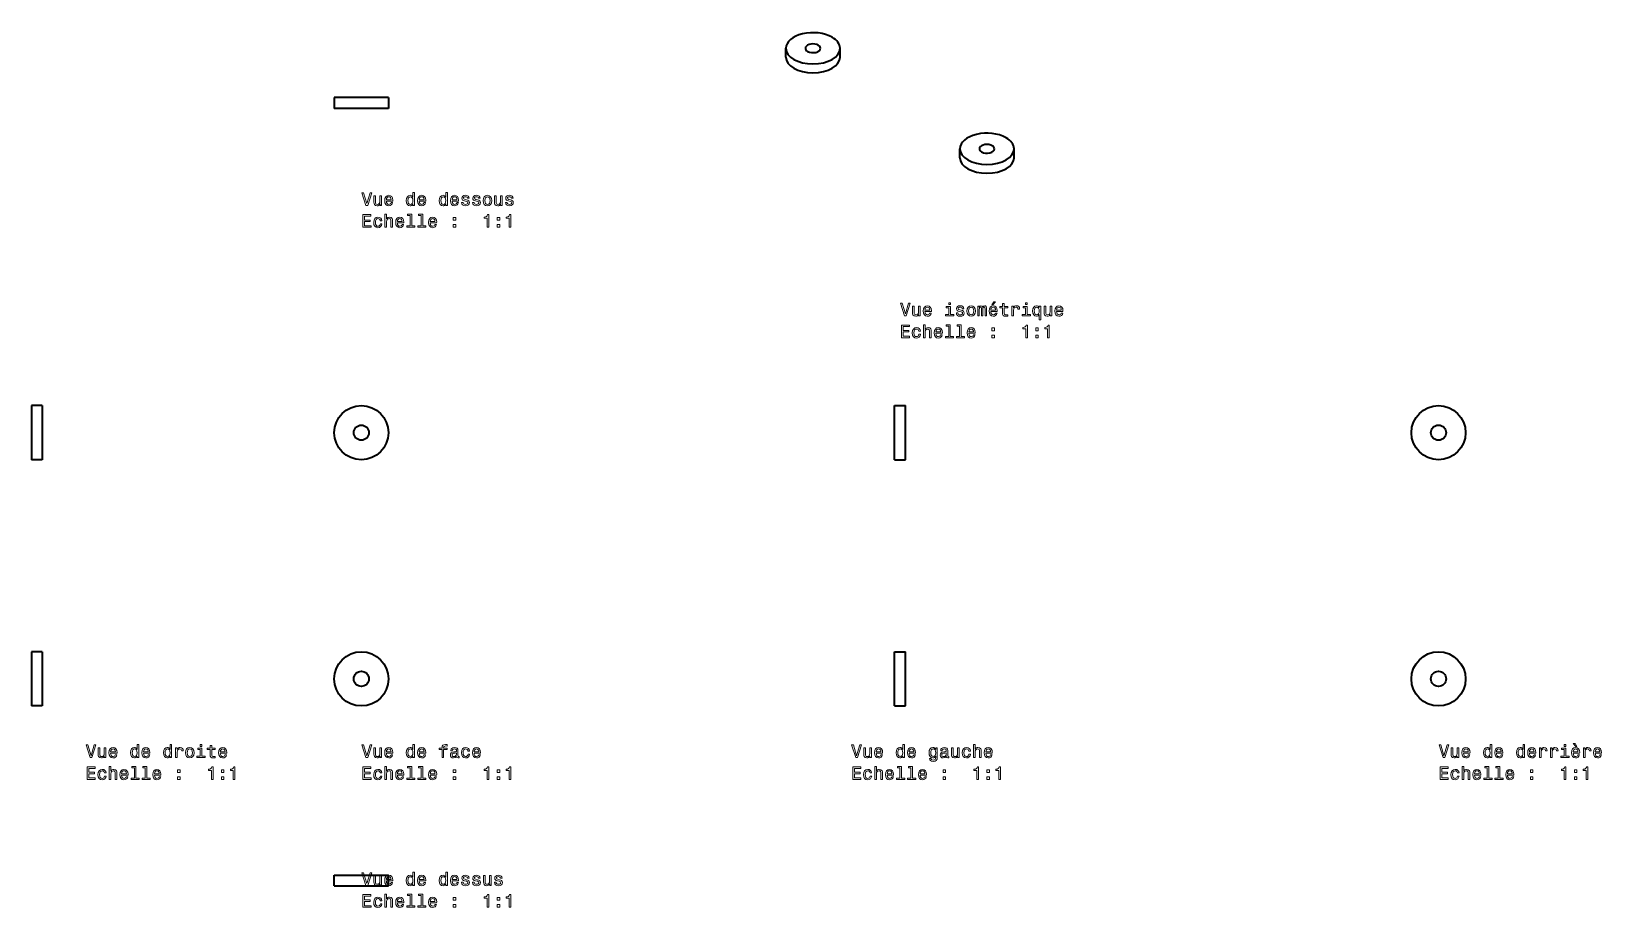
# Model space of a CAD drawing. Extents: x 503 to 938, y 323 to 566.
import ezdxf

# ---------------------------------------------------------------- set-up
doc = ezdxf.new("R2010")
doc.units = 0

msp = doc.modelspace()

# ---------------------------------------------------------------- linework, layer by layer
at = {"color": 7, "lineweight": 35, "ltscale": 0.061237}
for p, q in [((712.02, 558.46), (712.02, 560.91)), ((727.02, 558.46), (727.02, 560.91)), ((760.19, 530.65), (760.19, 533.1)), ((775.19, 530.65), (775.19, 533.1))]:
    msp.add_line(p, q, dxfattribs=at)
at = {"color": 7, "lineweight": 35, "ltscale": 0.375}
for p, q in [((602, 547.28), (587, 547.28)), ((602, 544.28), (587, 544.28)), ((587, 332.16), (602, 332.16)), ((587, 329.16), (602, 329.16))]:
    msp.add_line(p, q, dxfattribs=at)
at = {"color": 7, "lineweight": 35, "ltscale": 0.075}
for p, q in [((587, 547.28), (587, 544.28)), ((602, 547.28), (602, 544.28)), ((602, 547.28), (602, 544.28)), ((506.16, 462.06), (503.16, 462.06)), ((742.11, 462.06), (745.11, 462.06)), ((506.16, 447.06), (503.16, 447.06)), ((742.11, 447.06), (745.11, 447.06)), ((506.16, 393.94), (503.16, 393.94)), ((742.11, 393.94), (745.11, 393.94)), ((506.16, 378.94), (503.16, 378.94)), ((742.11, 378.94), (745.11, 378.94)), ((587, 329.16), (587, 332.16)), ((587, 329.16), (587, 332.16)), ((602, 329.16), (602, 332.16))]:
    msp.add_line(p, q, dxfattribs=at)
at = {"color": 7, "lineweight": 35, "ltscale": 0.1875}
for p, q in [((503.16, 462.06), (503.16, 454.56)), ((506.16, 462.06), (506.16, 454.56)), ((742.11, 454.56), (742.11, 462.06)), ((745.11, 454.56), (745.11, 462.06)), ((503.16, 454.56), (503.16, 447.06)), ((506.16, 454.56), (506.16, 447.06)), ((742.11, 447.06), (742.11, 454.56)), ((745.11, 447.06), (745.11, 454.56)), ((503.16, 393.94), (503.16, 386.44)), ((506.16, 393.94), (506.16, 386.44)), ((742.11, 386.44), (742.11, 393.94)), ((745.11, 386.44), (745.11, 393.94)), ((503.16, 386.44), (503.16, 378.94)), ((506.16, 386.44), (506.16, 378.94)), ((742.11, 378.94), (742.11, 386.44)), ((745.11, 378.94), (745.11, 386.44))]:
    msp.add_line(p, q, dxfattribs=at)
at = {"color": 7, "lineweight": 13}
for points in [[(596.9, 520.93), (596.02, 517.95), (595.12, 520.93), (594.64, 520.93), (595.77, 517.42), (596.27, 517.42), (597.37, 520.93)], [(600.1, 520.13), (599.65, 520.13), (599.65, 518.57), (599.6, 518.2), (599.46, 517.94), (599.23, 517.78), (598.93, 517.73), (598.7, 517.77), (598.54, 517.89), (598.46, 518.1), (598.44, 518.39), (598.44, 520.13), (597.99, 520.13), (597.99, 518.35), (598.01, 517.99), (598.11, 517.69), (598.4, 517.42), (598.87, 517.33), (599.12, 517.36), (599.34, 517.45), (599.52, 517.61), (599.67, 517.84), (599.67, 517.42), (600.1, 517.42)], [(601.43, 518.65), (603.21, 518.65), (603.21, 518.85), (603.13, 519.43), (602.91, 519.87), (602.56, 520.13), (602.09, 520.23), (601.63, 520.13), (601.28, 519.84), (601.05, 519.38), (600.97, 518.78), (601.05, 518.16), (601.27, 517.7), (601.62, 517.42), (602.07, 517.33), (602.47, 517.39), (602.79, 517.56), (603.03, 517.84), (603.16, 518.2), (602.73, 518.2), (602.63, 518), (602.5, 517.85), (602.13, 517.72), (601.84, 517.78), (601.63, 517.96), (601.48, 518.24), (601.43, 518.63)], [(601.43, 519.02), (601.49, 519.37), (601.63, 519.63), (601.83, 519.78), (602.11, 519.84), (602.37, 519.78), (602.58, 519.63), (602.71, 519.37), (602.75, 519.02)], [(608.78, 517.84), (608.78, 517.42), (609.23, 517.42), (609.23, 521.04), (608.79, 521.04), (608.79, 519.72), (608.45, 520.1), (608.24, 520.19), (608.01, 520.23), (607.58, 520.13), (607.24, 519.84), (607.03, 519.39), (606.95, 518.78), (607.03, 518.17), (607.24, 517.71), (607.58, 517.42), (608.01, 517.33), (608.24, 517.36), (608.45, 517.45)], [(608.08, 519.83), (608.37, 519.76), (608.6, 519.56), (608.73, 519.23), (608.78, 518.78), (608.73, 518.32), (608.6, 517.99), (608.37, 517.79), (608.08, 517.72), (607.8, 517.79), (607.59, 517.99), (607.45, 518.32), (607.41, 518.78), (607.45, 519.23), (607.59, 519.56), (607.8, 519.76)], [(610.54, 518.65), (612.32, 518.65), (612.32, 518.85), (612.24, 519.43), (612.02, 519.87), (611.67, 520.13), (611.2, 520.23), (610.74, 520.13), (610.39, 519.84), (610.16, 519.38), (610.08, 518.78), (610.15, 518.16), (610.38, 517.7), (610.73, 517.42), (611.18, 517.33), (611.58, 517.39), (611.9, 517.56), (612.14, 517.84), (612.27, 518.2), (611.83, 518.2), (611.74, 518), (611.61, 517.85), (611.24, 517.72), (610.95, 517.78), (610.73, 517.96), (610.59, 518.24), (610.54, 518.63)], [(610.54, 519.02), (610.6, 519.37), (610.73, 519.63), (610.94, 519.78), (611.21, 519.84), (611.48, 519.78), (611.69, 519.63), (611.81, 519.37), (611.86, 519.02)], [(617.89, 517.84), (617.89, 517.42), (618.33, 517.42), (618.33, 521.04), (617.9, 521.04), (617.9, 519.72), (617.56, 520.1), (617.35, 520.19), (617.11, 520.23), (616.69, 520.13), (616.35, 519.84), (616.14, 519.39), (616.06, 518.78), (616.14, 518.17), (616.35, 517.71), (616.69, 517.42), (617.11, 517.33), (617.35, 517.36), (617.56, 517.45)], [(617.19, 519.83), (617.48, 519.76), (617.7, 519.56), (617.84, 519.23), (617.89, 518.78), (617.84, 518.32), (617.7, 517.99), (617.48, 517.79), (617.19, 517.72), (616.91, 517.79), (616.7, 517.99), (616.56, 518.32), (616.51, 518.78), (616.56, 519.23), (616.7, 519.56), (616.91, 519.76)], [(619.65, 518.65), (621.43, 518.65), (621.43, 518.85), (621.35, 519.43), (621.13, 519.87), (620.78, 520.13), (620.31, 520.23), (619.85, 520.13), (619.49, 519.84), (619.27, 519.38), (619.19, 518.78), (619.26, 518.16), (619.49, 517.7), (619.84, 517.42), (620.29, 517.33), (620.68, 517.39), (621.01, 517.56), (621.24, 517.84), (621.38, 518.2), (620.94, 518.2), (620.85, 518), (620.72, 517.85), (620.35, 517.72), (620.06, 517.78), (619.84, 517.96), (619.7, 518.24), (619.65, 518.63)], [(619.65, 519.02), (619.71, 519.37), (619.84, 519.63), (620.05, 519.78), (620.32, 519.84), (620.59, 519.78), (620.8, 519.63), (620.92, 519.37), (620.97, 519.02)], [(623.62, 519), (623.2, 519.1), (622.88, 519.22), (622.77, 519.45), (622.8, 519.62), (622.91, 519.74), (623.08, 519.82), (623.33, 519.85), (623.56, 519.82), (623.75, 519.73), (623.87, 519.59), (623.92, 519.41), (624.36, 519.41), (624.36, 519.42), (624.28, 519.75), (624.07, 520), (623.75, 520.17), (623.33, 520.23), (622.9, 520.17), (622.59, 520), (622.39, 519.75), (622.33, 519.44), (622.37, 519.14), (622.52, 518.92), (622.75, 518.77), (623.09, 518.67), (623.58, 518.55), (623.88, 518.42), (623.96, 518.32), (623.99, 518.17), (623.95, 517.98), (623.83, 517.84), (623.63, 517.75), (623.37, 517.72), (623.09, 517.75), (622.89, 517.86), (622.75, 518.03), (622.7, 518.26), (622.27, 518.26), (622.34, 517.86), (622.55, 517.57), (622.87, 517.39), (623.33, 517.33), (623.8, 517.39), (624.15, 517.57), (624.36, 517.85), (624.44, 518.22), (624.38, 518.54), (624.22, 518.75), (623.97, 518.89)], [(626.66, 519), (626.23, 519.1), (625.91, 519.22), (625.81, 519.45), (625.84, 519.62), (625.94, 519.74), (626.12, 519.82), (626.36, 519.85), (626.6, 519.82), (626.79, 519.73), (626.91, 519.59), (626.96, 519.41), (627.39, 519.41), (627.39, 519.42), (627.32, 519.75), (627.11, 520), (626.79, 520.17), (626.36, 520.23), (625.93, 520.17), (625.62, 520), (625.43, 519.75), (625.36, 519.44), (625.41, 519.14), (625.55, 518.92), (625.78, 518.77), (626.12, 518.67), (626.62, 518.55), (626.92, 518.42), (627, 518.32), (627.03, 518.17), (626.98, 517.98), (626.86, 517.84), (626.67, 517.75), (626.4, 517.72), (626.13, 517.75), (625.92, 517.86), (625.79, 518.03), (625.73, 518.26), (625.3, 518.26), (625.37, 517.86), (625.58, 517.57), (625.91, 517.39), (626.36, 517.33), (626.84, 517.39), (627.19, 517.57), (627.4, 517.85), (627.47, 518.22), (627.42, 518.54), (627.26, 518.75), (627, 518.89)], [(628.24, 518.77), (628.32, 518.16), (628.55, 517.7), (628.92, 517.42), (629.41, 517.33), (629.9, 517.42), (630.27, 517.7), (630.5, 518.15), (630.59, 518.77), (630.5, 519.39), (630.27, 519.85), (629.9, 520.13), (629.41, 520.23), (628.92, 520.13), (628.55, 519.84), (628.32, 519.39)], [(628.69, 518.78), (628.74, 519.23), (628.88, 519.56), (629.11, 519.76), (629.41, 519.83), (629.72, 519.76), (629.94, 519.57), (630.09, 519.23), (630.14, 518.78), (630.09, 518.32), (629.94, 517.99), (629.72, 517.79), (629.41, 517.72), (629.11, 517.79), (628.88, 517.99), (628.74, 518.32)], [(633.49, 520.13), (633.05, 520.13), (633.05, 518.57), (633, 518.2), (632.85, 517.94), (632.63, 517.78), (632.33, 517.73), (632.09, 517.77), (631.94, 517.89), (631.86, 518.1), (631.84, 518.39), (631.84, 520.13), (631.39, 520.13), (631.39, 518.35), (631.41, 517.99), (631.5, 517.69), (631.79, 517.42), (632.26, 517.33), (632.52, 517.36), (632.73, 517.45), (632.92, 517.61), (633.07, 517.84), (633.07, 517.42), (633.49, 517.42)], [(635.77, 519), (635.34, 519.1), (635.02, 519.22), (634.92, 519.45), (634.95, 519.62), (635.05, 519.74), (635.22, 519.82), (635.47, 519.85), (635.71, 519.82), (635.89, 519.73), (636.02, 519.59), (636.07, 519.41), (636.5, 519.41), (636.5, 519.42), (636.42, 519.75), (636.22, 520), (635.89, 520.17), (635.47, 520.23), (635.04, 520.17), (634.73, 520), (634.53, 519.75), (634.47, 519.44), (634.52, 519.14), (634.66, 518.92), (634.89, 518.77), (635.23, 518.67), (635.72, 518.55), (636.03, 518.42), (636.11, 518.32), (636.14, 518.17), (636.09, 517.98), (635.97, 517.84), (635.77, 517.75), (635.51, 517.72), (635.23, 517.75), (635.03, 517.86), (634.9, 518.03), (634.84, 518.26), (634.41, 518.26), (634.48, 517.86), (634.69, 517.57), (635.02, 517.39), (635.47, 517.33), (635.95, 517.39), (636.29, 517.57), (636.51, 517.85), (636.58, 518.22), (636.53, 518.54), (636.37, 518.75), (636.11, 518.89)], [(594.96, 511.38), (597.18, 511.38), (597.18, 511.8), (595.42, 511.8), (595.42, 512.98), (596.99, 512.98), (596.99, 513.4), (595.42, 513.4), (595.42, 514.45), (597.14, 514.45), (597.14, 514.88), (594.96, 514.88)], [(599.73, 513.19), (600.17, 513.19), (600.08, 513.59), (599.87, 513.91), (599.53, 514.1), (599.09, 514.18), (598.61, 514.08), (598.24, 513.8), (598.01, 513.34), (597.92, 512.72), (598, 512.11), (598.23, 511.66), (598.59, 511.38), (599.07, 511.28), (599.51, 511.35), (599.85, 511.57), (600.08, 511.9), (600.18, 512.34), (599.76, 512.34), (599.68, 512.06), (599.54, 511.85), (599.34, 511.72), (599.09, 511.68), (598.78, 511.74), (598.56, 511.95), (598.42, 512.27), (598.38, 512.74), (598.42, 513.19), (598.56, 513.52), (598.79, 513.72), (599.09, 513.79), (599.35, 513.75), (599.55, 513.63), (599.68, 513.44)], [(601.05, 511.38), (601.49, 511.38), (601.49, 512.94), (601.54, 513.3), (601.68, 513.56), (601.91, 513.72), (602.21, 513.78), (602.45, 513.73), (602.6, 513.59), (602.68, 513.37), (602.71, 513.06), (602.71, 511.38), (603.15, 511.38), (603.15, 513.16), (603.13, 513.51), (603.04, 513.81), (602.74, 514.08), (602.28, 514.18), (602.02, 514.14), (601.81, 514.05), (601.63, 513.9), (601.49, 513.69), (601.49, 515), (601.05, 515)], [(604.47, 512.6), (606.25, 512.6), (606.25, 512.81), (606.17, 513.39), (605.95, 513.82), (605.6, 514.08), (605.13, 514.18), (604.67, 514.08), (604.31, 513.8), (604.09, 513.34), (604.01, 512.73), (604.08, 512.11), (604.31, 511.66), (604.66, 511.38), (605.11, 511.28), (605.5, 511.34), (605.83, 511.52), (606.06, 511.79), (606.2, 512.15), (605.76, 512.15), (605.67, 511.95), (605.54, 511.8), (605.17, 511.68), (604.88, 511.73), (604.66, 511.91), (604.52, 512.2), (604.47, 512.59)], [(604.47, 512.97), (604.53, 513.32), (604.66, 513.58), (604.87, 513.74), (605.14, 513.79), (605.41, 513.74), (605.62, 513.58), (605.74, 513.32), (605.79, 512.97)], [(608, 514.62), (608, 511.75), (607.09, 511.75), (607.09, 511.38), (609.35, 511.38), (609.35, 511.75), (608.44, 511.75), (608.44, 515), (607.3, 515), (607.3, 514.62)], [(611.04, 514.62), (611.04, 511.75), (610.12, 511.75), (610.12, 511.38), (612.39, 511.38), (612.39, 511.75), (611.48, 511.75), (611.48, 515), (610.34, 515), (610.34, 514.62)], [(613.58, 512.6), (615.35, 512.6), (615.36, 512.81), (615.28, 513.39), (615.06, 513.82), (614.7, 514.08), (614.23, 514.18), (613.78, 514.08), (613.42, 513.8), (613.2, 513.34), (613.11, 512.73), (613.19, 512.11), (613.42, 511.66), (613.77, 511.38), (614.22, 511.28), (614.61, 511.34), (614.94, 511.52), (615.17, 511.79), (615.31, 512.15), (614.87, 512.15), (614.78, 511.95), (614.65, 511.8), (614.27, 511.68), (613.99, 511.73), (613.77, 511.91), (613.63, 512.2), (613.58, 512.59)], [(613.58, 512.97), (613.63, 513.32), (613.77, 513.58), (613.98, 513.74), (614.25, 513.79), (614.52, 513.74), (614.72, 513.58), (614.85, 513.32), (614.89, 512.97)], [(619.96, 513.33), (620.65, 513.33), (620.65, 514.08), (619.96, 514.08)], [(629.32, 511.38), (629.78, 511.38), (629.78, 514.9), (629.44, 514.9), (629.35, 514.59), (629.17, 514.39), (628.89, 514.26), (628.51, 514.22), (628.51, 513.87), (629.32, 513.87)], [(632.1, 513.33), (632.8, 513.33), (632.8, 514.08), (632.1, 514.08)], [(635.4, 511.38), (635.85, 511.38), (635.85, 514.9), (635.51, 514.9), (635.42, 514.59), (635.24, 514.39), (634.96, 514.26), (634.58, 514.22), (634.58, 513.87), (635.4, 513.87)], [(619.96, 511.38), (620.65, 511.38), (620.65, 512.13), (619.96, 512.13)], [(632.1, 511.38), (632.8, 511.38), (632.8, 512.13), (632.1, 512.13)], [(746, 490.38), (745.12, 487.4), (744.22, 490.38), (743.74, 490.38), (744.87, 486.87), (745.38, 486.87), (746.48, 490.38)], [(749.2, 489.58), (748.76, 489.58), (748.76, 488.02), (748.71, 487.65), (748.56, 487.39), (748.34, 487.23), (748.04, 487.18), (747.8, 487.22), (747.65, 487.34), (747.57, 487.55), (747.55, 487.84), (747.55, 489.58), (747.1, 489.58), (747.1, 487.8), (747.12, 487.44), (747.21, 487.14), (747.51, 486.87), (747.97, 486.77), (748.23, 486.81), (748.44, 486.9), (748.63, 487.06), (748.78, 487.28), (748.78, 486.87), (749.2, 486.87)], [(750.54, 488.1), (752.32, 488.1), (752.32, 488.3), (752.24, 488.88), (752.02, 489.32), (751.67, 489.58), (751.2, 489.67), (750.74, 489.57), (750.38, 489.29), (750.16, 488.83), (750.08, 488.23), (750.15, 487.61), (750.38, 487.15), (750.73, 486.87), (751.18, 486.77), (751.58, 486.84), (751.9, 487.01), (752.13, 487.28), (752.27, 487.65), (751.83, 487.65), (751.74, 487.45), (751.61, 487.29), (751.24, 487.17), (750.95, 487.23), (750.73, 487.41), (750.59, 487.69), (750.54, 488.08)], [(750.54, 488.47), (750.6, 488.82), (750.73, 489.07), (750.94, 489.23), (751.21, 489.29), (751.48, 489.23), (751.69, 489.07), (751.81, 488.82), (751.86, 488.47)], [(757.58, 487.24), (757.58, 489.49), (756.44, 489.49), (756.44, 489.11), (757.14, 489.11), (757.14, 487.24), (756.23, 487.24), (756.23, 486.87), (758.5, 486.87), (758.5, 487.24)], [(757.6, 490.49), (757.13, 490.49), (757.13, 489.99), (757.6, 489.99)], [(760.59, 488.45), (760.16, 488.55), (759.84, 488.67), (759.74, 488.9), (759.77, 489.07), (759.87, 489.19), (760.04, 489.27), (760.29, 489.3), (760.53, 489.27), (760.71, 489.18), (760.83, 489.04), (760.88, 488.86), (761.32, 488.86), (761.32, 488.87), (761.24, 489.2), (761.04, 489.45), (760.71, 489.61), (760.29, 489.67), (759.86, 489.61), (759.55, 489.45), (759.35, 489.2), (759.29, 488.89), (759.34, 488.59), (759.48, 488.37), (759.71, 488.22), (760.05, 488.12), (760.54, 488), (760.84, 487.87), (760.93, 487.77), (760.96, 487.62), (760.91, 487.43), (760.79, 487.29), (760.59, 487.2), (760.33, 487.17), (760.05, 487.2), (759.85, 487.3), (759.71, 487.48), (759.66, 487.71), (759.23, 487.71), (759.3, 487.31), (759.51, 487.02), (759.84, 486.84), (760.29, 486.77), (760.76, 486.84), (761.11, 487.02), (761.32, 487.3), (761.4, 487.67), (761.34, 487.99), (761.19, 488.2), (760.93, 488.34)], [(762.17, 488.22), (762.25, 487.61), (762.48, 487.15), (762.85, 486.87), (763.34, 486.77), (763.83, 486.87), (764.2, 487.15), (764.43, 487.6), (764.52, 488.22), (764.43, 488.84), (764.2, 489.3), (763.83, 489.57), (763.34, 489.67), (762.85, 489.57), (762.48, 489.29), (762.25, 488.84)], [(762.62, 488.23), (762.67, 488.68), (762.81, 489.01), (763.03, 489.21), (763.34, 489.28), (763.64, 489.21), (763.87, 489.01), (764.01, 488.68), (764.06, 488.23), (764.01, 487.77), (763.87, 487.44), (763.64, 487.23), (763.34, 487.17), (763.03, 487.23), (762.81, 487.44), (762.67, 487.77)], [(765.16, 486.87), (765.57, 486.87), (765.57, 488.68), (765.59, 488.95), (765.67, 489.15), (765.78, 489.27), (765.93, 489.31), (766.05, 489.27), (766.13, 489.17), (766.18, 489), (766.19, 488.77), (766.19, 486.87), (766.57, 486.87), (766.57, 488.68), (766.6, 488.95), (766.67, 489.15), (766.8, 489.27), (766.95, 489.31), (767.07, 489.27), (767.15, 489.17), (767.2, 488.77), (767.2, 486.87), (767.61, 486.87), (767.61, 488.74), (767.58, 489.13), (767.5, 489.43), (767.34, 489.61), (767.08, 489.67), (766.77, 489.57), (766.53, 489.28), (766.35, 489.57), (766.03, 489.67), (765.75, 489.57), (765.55, 489.29), (765.55, 489.58), (765.16, 489.58)], [(768.76, 488.1), (770.53, 488.1), (770.54, 488.3), (770.46, 488.88), (770.24, 489.32), (769.88, 489.58), (769.41, 489.67), (768.95, 489.57), (768.6, 489.29), (768.37, 488.83), (768.29, 488.23), (768.37, 487.61), (768.6, 487.15), (768.94, 486.87), (769.4, 486.77), (769.79, 486.84), (770.11, 487.01), (770.35, 487.28), (770.49, 487.65), (770.05, 487.65), (769.96, 487.45), (769.83, 487.29), (769.45, 487.17), (769.17, 487.23), (768.95, 487.41), (768.81, 487.69), (768.76, 488.08)], [(768.76, 488.47), (768.81, 488.82), (768.95, 489.07), (769.16, 489.23), (769.43, 489.29), (769.7, 489.23), (769.9, 489.07), (770.03, 488.82), (770.07, 488.47)], [(769.07, 489.95), (769.36, 489.95), (770.06, 490.8), (769.57, 490.8)], [(772, 489.11), (772, 487.75), (772.03, 487.31), (772.17, 487.01), (772.45, 486.84), (772.93, 486.77), (773.46, 486.8), (773.46, 487.18), (773.07, 487.15), (772.73, 487.19), (772.54, 487.32), (772.46, 487.53), (772.44, 487.83), (772.44, 489.11), (773.46, 489.11), (773.46, 489.49), (772.44, 489.49), (772.44, 490.28), (772, 490.28), (772, 489.49), (771.23, 489.49), (771.23, 489.11)], [(774.61, 486.87), (775.05, 486.87), (775.05, 488.42), (775.1, 488.79), (775.23, 489.06), (775.45, 489.22), (775.75, 489.28), (775.97, 489.24), (776.14, 489.14), (776.24, 488.97), (776.28, 488.74), (776.73, 488.74), (776.67, 489.15), (776.5, 489.44), (776.22, 489.61), (775.84, 489.67), (775.59, 489.63), (775.36, 489.53), (775.17, 489.36), (775.01, 489.13), (775.01, 489.58), (774.61, 489.58)], [(778.83, 487.24), (778.83, 489.49), (777.69, 489.49), (777.69, 489.11), (778.39, 489.11), (778.39, 487.24), (777.48, 487.24), (777.48, 486.87), (779.75, 486.87), (779.75, 487.24)], [(778.85, 490.49), (778.38, 490.49), (778.38, 489.99), (778.85, 489.99)], [(782.18, 489.16), (782.02, 489.39), (781.84, 489.55), (781.64, 489.64), (781.4, 489.67), (780.97, 489.57), (780.64, 489.29), (780.42, 488.84), (780.35, 488.23), (780.42, 487.61), (780.64, 487.16), (780.97, 486.87), (781.4, 486.77), (781.64, 486.81), (781.84, 486.89), (782.02, 487.05), (782.18, 487.28), (782.18, 485.82), (782.62, 485.82), (782.62, 489.58), (782.18, 489.58)], [(780.8, 488.23), (780.85, 488.68), (780.99, 489), (781.2, 489.21), (781.48, 489.28), (781.77, 489.21), (781.99, 489.01), (782.12, 488.68), (782.17, 488.23), (782.12, 487.77), (781.99, 487.44), (781.77, 487.24), (781.48, 487.17), (781.2, 487.24), (780.99, 487.44), (780.85, 487.77)], [(785.64, 489.58), (785.19, 489.58), (785.19, 488.02), (785.14, 487.65), (785, 487.39), (784.77, 487.23), (784.47, 487.18), (784.24, 487.22), (784.08, 487.34), (784, 487.55), (783.98, 487.84), (783.98, 489.58), (783.53, 489.58), (783.53, 487.8), (783.55, 487.44), (783.65, 487.14), (783.94, 486.87), (784.41, 486.77), (784.66, 486.81), (784.88, 486.9), (785.06, 487.06), (785.21, 487.28), (785.21, 486.87), (785.64, 486.87)], [(786.97, 488.1), (788.75, 488.1), (788.75, 488.3), (788.67, 488.88), (788.45, 489.32), (788.1, 489.58), (787.63, 489.67), (787.17, 489.57), (786.82, 489.29), (786.59, 488.83), (786.51, 488.23), (786.59, 487.61), (786.81, 487.15), (787.16, 486.87), (787.61, 486.77), (788.01, 486.84), (788.33, 487.01), (788.57, 487.28), (788.7, 487.65), (788.26, 487.65), (788.17, 487.45), (788.04, 487.29), (787.67, 487.17), (787.38, 487.23), (787.17, 487.41), (787.02, 487.69), (786.97, 488.08)], [(786.97, 488.47), (787.03, 488.82), (787.17, 489.07), (787.37, 489.23), (787.64, 489.29), (787.91, 489.23), (788.12, 489.07), (788.24, 488.82), (788.29, 488.47)], [(744.07, 480.82), (746.28, 480.82), (746.28, 481.25), (744.53, 481.25), (744.53, 482.43), (746.09, 482.43), (746.09, 482.85), (744.53, 482.85), (744.53, 483.9), (746.24, 483.9), (746.24, 484.32), (744.07, 484.32)], [(748.84, 482.63), (749.28, 482.63), (749.19, 483.04), (748.97, 483.36), (748.63, 483.55), (748.2, 483.63), (747.71, 483.53), (747.34, 483.24), (747.11, 482.79), (747.03, 482.17), (747.11, 481.56), (747.33, 481.11), (747.69, 480.82), (748.18, 480.73), (748.61, 480.8), (748.95, 481.02), (749.18, 481.35), (749.29, 481.79), (748.86, 481.79), (748.79, 481.51), (748.65, 481.3), (748.44, 481.17), (748.2, 481.13), (747.89, 481.19), (747.67, 481.39), (747.53, 481.72), (747.49, 482.19), (747.53, 482.64), (747.67, 482.97), (747.9, 483.17), (748.2, 483.24), (748.46, 483.19), (748.66, 483.08), (748.79, 482.89)], [(750.15, 480.82), (750.6, 480.82), (750.6, 482.39), (750.64, 482.75), (750.79, 483.01), (751.02, 483.17), (751.32, 483.23), (751.56, 483.18), (751.71, 483.04), (751.79, 482.82), (751.81, 482.51), (751.81, 480.82), (752.26, 480.82), (752.26, 482.6), (752.24, 482.96), (752.15, 483.26), (751.85, 483.53), (751.38, 483.63), (751.13, 483.59), (750.91, 483.5), (750.73, 483.35), (750.6, 483.14), (750.6, 484.44), (750.15, 484.44)], [(753.58, 482.05), (755.35, 482.05), (755.36, 482.26), (755.28, 482.84), (755.05, 483.27), (754.7, 483.53), (754.23, 483.63), (753.77, 483.53), (753.42, 483.24), (753.19, 482.79), (753.11, 482.18), (753.19, 481.56), (753.42, 481.11), (753.76, 480.82), (754.22, 480.73), (754.61, 480.79), (754.93, 480.97), (755.17, 481.24), (755.31, 481.6), (754.87, 481.6), (754.78, 481.4), (754.65, 481.25), (754.27, 481.13), (753.99, 481.18), (753.77, 481.36), (753.63, 481.65), (753.58, 482.03)], [(753.58, 482.42), (753.63, 482.77), (753.77, 483.03), (753.98, 483.18), (754.25, 483.24), (754.52, 483.18), (754.72, 483.03), (754.85, 482.77), (754.89, 482.42)], [(757.11, 484.07), (757.11, 481.2), (756.19, 481.2), (756.19, 480.82), (758.46, 480.82), (758.46, 481.2), (757.55, 481.2), (757.55, 484.44), (756.41, 484.44), (756.41, 484.07)], [(760.14, 484.07), (760.14, 481.2), (759.23, 481.2), (759.23, 480.82), (761.5, 480.82), (761.5, 481.2), (760.59, 481.2), (760.59, 484.44), (759.45, 484.44), (759.45, 484.07)], [(762.69, 482.05), (764.46, 482.05), (764.47, 482.26), (764.38, 482.84), (764.16, 483.27), (763.81, 483.53), (763.34, 483.63), (762.88, 483.53), (762.53, 483.24), (762.3, 482.79), (762.22, 482.18), (762.3, 481.56), (762.52, 481.11), (762.87, 480.82), (763.33, 480.73), (763.72, 480.79), (764.04, 480.97), (764.28, 481.24), (764.42, 481.6), (763.98, 481.6), (763.89, 481.4), (763.75, 481.25), (763.38, 481.13), (763.09, 481.18), (762.88, 481.36), (762.74, 481.65), (762.69, 482.03)], [(762.69, 482.42), (762.74, 482.77), (762.88, 483.03), (763.08, 483.18), (763.36, 483.24), (763.62, 483.18), (763.83, 483.03), (763.96, 482.77), (764, 482.42)], [(769.07, 482.78), (769.76, 482.78), (769.76, 483.53), (769.07, 483.53)], [(778.43, 480.82), (778.89, 480.82), (778.89, 484.35), (778.55, 484.35), (778.46, 484.04), (778.27, 483.83), (778, 483.71), (777.61, 483.67), (777.61, 483.32), (778.43, 483.32)], [(781.21, 482.78), (781.91, 482.78), (781.91, 483.53), (781.21, 483.53)], [(784.5, 480.82), (784.96, 480.82), (784.96, 484.35), (784.62, 484.35), (784.53, 484.04), (784.35, 483.83), (784.07, 483.71), (783.69, 483.67), (783.69, 483.32), (784.5, 483.32)], [(769.07, 480.82), (769.76, 480.82), (769.76, 481.58), (769.07, 481.58)], [(781.21, 480.82), (781.91, 480.82), (781.91, 481.58), (781.21, 481.58)], [(520.56, 368.15), (519.68, 365.17), (518.78, 368.15), (518.3, 368.15), (519.43, 364.64), (519.93, 364.64), (521.03, 368.15)], [(523.76, 367.35), (523.31, 367.35), (523.31, 365.79), (523.26, 365.43), (523.12, 365.16), (522.89, 365), (522.59, 364.95), (522.36, 364.99), (522.2, 365.11), (522.12, 365.32), (522.1, 365.61), (522.1, 367.35), (521.65, 367.35), (521.65, 365.57), (521.67, 365.21), (521.77, 364.92), (522.06, 364.64), (522.53, 364.55), (522.78, 364.58), (523, 364.67), (523.18, 364.83), (523.33, 365.06), (523.33, 364.64), (523.76, 364.64)], [(525.09, 365.87), (526.87, 365.87), (526.87, 366.08), (526.79, 366.66), (526.57, 367.09), (526.22, 367.35), (525.75, 367.45), (525.29, 367.35), (524.94, 367.06), (524.71, 366.61), (524.63, 366), (524.71, 365.38), (524.93, 364.93), (525.28, 364.64), (525.73, 364.55), (526.13, 364.61), (526.45, 364.78), (526.69, 365.06), (526.82, 365.42), (526.39, 365.42), (526.29, 365.22), (526.16, 365.07), (525.79, 364.95), (525.5, 365), (525.29, 365.18), (525.14, 365.47), (525.09, 365.85)], [(525.09, 366.24), (525.15, 366.59), (525.29, 366.85), (525.49, 367), (525.77, 367.06), (526.03, 367), (526.24, 366.85), (526.37, 366.59), (526.41, 366.24)], [(532.44, 365.06), (532.44, 364.64), (532.89, 364.64), (532.89, 368.26), (532.45, 368.26), (532.45, 366.94), (532.11, 367.32), (531.9, 367.41), (531.67, 367.45), (531.24, 367.35), (530.9, 367.06), (530.69, 366.61), (530.61, 366), (530.69, 365.39), (530.9, 364.93), (531.24, 364.64), (531.67, 364.55), (531.9, 364.58), (532.11, 364.67)], [(531.74, 367.05), (532.03, 366.98), (532.26, 366.78), (532.39, 366.45), (532.44, 366), (532.39, 365.54), (532.26, 365.21), (532.03, 365.01), (531.74, 364.95), (531.46, 365.01), (531.25, 365.21), (531.11, 365.55), (531.07, 366), (531.11, 366.45), (531.25, 366.78), (531.46, 366.98)], [(534.2, 365.87), (535.98, 365.87), (535.98, 366.08), (535.9, 366.66), (535.68, 367.09), (535.33, 367.35), (534.86, 367.45), (534.4, 367.35), (534.05, 367.06), (533.82, 366.61), (533.74, 366), (533.81, 365.38), (534.04, 364.93), (534.39, 364.64), (534.84, 364.55), (535.24, 364.61), (535.56, 364.78), (535.8, 365.06), (535.93, 365.42), (535.49, 365.42), (535.4, 365.22), (535.27, 365.07), (534.9, 364.95), (534.61, 365), (534.39, 365.18), (534.25, 365.47), (534.2, 365.85)], [(534.2, 366.24), (534.26, 366.59), (534.39, 366.85), (534.6, 367), (534.87, 367.06), (535.14, 367), (535.35, 366.85), (535.47, 366.59), (535.52, 366.24)], [(541.55, 365.06), (541.55, 364.64), (541.99, 364.64), (541.99, 368.26), (541.56, 368.26), (541.56, 366.94), (541.22, 367.32), (541.01, 367.41), (540.77, 367.45), (540.35, 367.35), (540.01, 367.06), (539.8, 366.61), (539.72, 366), (539.8, 365.39), (540.01, 364.93), (540.35, 364.64), (540.77, 364.55), (541.01, 364.58), (541.22, 364.67)], [(540.85, 367.05), (541.14, 366.98), (541.36, 366.78), (541.5, 366.45), (541.55, 366), (541.5, 365.54), (541.36, 365.21), (541.14, 365.01), (540.85, 364.95), (540.57, 365.01), (540.36, 365.21), (540.22, 365.55), (540.17, 366), (540.22, 366.45), (540.36, 366.78), (540.57, 366.98)], [(543.09, 364.64), (543.53, 364.64), (543.53, 366.19), (543.58, 366.56), (543.71, 366.83), (543.94, 366.99), (544.23, 367.05), (544.46, 367.01), (544.62, 366.91), (544.72, 366.74), (544.76, 366.51), (545.21, 366.51), (545.15, 366.92), (544.98, 367.21), (544.7, 367.39), (544.32, 367.45), (544.07, 367.41), (543.85, 367.31), (543.65, 367.13), (543.49, 366.9), (543.49, 367.35), (543.09, 367.35)], [(545.83, 365.99), (545.91, 365.38), (546.14, 364.93), (546.51, 364.64), (547, 364.55), (547.49, 364.64), (547.86, 364.92), (548.09, 365.37), (548.18, 365.99), (548.09, 366.61), (547.86, 367.07), (547.49, 367.35), (547, 367.45), (546.51, 367.35), (546.14, 367.06), (545.91, 366.61)], [(546.28, 366), (546.33, 366.45), (546.47, 366.78), (546.69, 366.98), (547, 367.05), (547.3, 366.98), (547.53, 366.79), (547.67, 366.45), (547.72, 366), (547.67, 365.54), (547.53, 365.21), (547.3, 365.01), (547, 364.94), (546.69, 365.01), (546.47, 365.21), (546.33, 365.54)], [(550.35, 365.02), (550.35, 367.26), (549.21, 367.26), (549.21, 366.88), (549.91, 366.88), (549.91, 365.02), (549, 365.02), (549, 364.64), (551.27, 364.64), (551.27, 365.02)], [(550.37, 368.26), (549.9, 368.26), (549.9, 367.76), (550.37, 367.76)], [(552.63, 366.88), (552.63, 365.53), (552.66, 365.09), (552.8, 364.78), (553.08, 364.61), (553.56, 364.55), (554.08, 364.57), (554.08, 364.96), (553.7, 364.93), (553.35, 364.97), (553.17, 365.09), (553.08, 365.3), (553.07, 365.6), (553.07, 366.88), (554.08, 366.88), (554.08, 367.26), (553.07, 367.26), (553.07, 368.05), (552.63, 368.05), (552.63, 367.26), (551.86, 367.26), (551.86, 366.88)], [(555.45, 365.87), (557.23, 365.87), (557.23, 366.08), (557.15, 366.66), (556.93, 367.09), (556.58, 367.35), (556.11, 367.45), (555.65, 367.35), (555.3, 367.06), (555.07, 366.61), (554.99, 366), (555.07, 365.38), (555.29, 364.93), (555.64, 364.64), (556.1, 364.55), (556.49, 364.61), (556.81, 364.78), (557.05, 365.06), (557.18, 365.42), (556.75, 365.42), (556.65, 365.22), (556.52, 365.07), (556.15, 364.95), (555.86, 365), (555.65, 365.18), (555.51, 365.47), (555.45, 365.85)], [(555.45, 366.24), (555.51, 366.59), (555.65, 366.85), (555.85, 367), (556.13, 367.06), (556.39, 367), (556.6, 366.85), (556.73, 366.59), (556.77, 366.24)], [(596.9, 368.15), (596.02, 365.17), (595.12, 368.15), (594.64, 368.15), (595.77, 364.64), (596.27, 364.64), (597.37, 368.15)], [(600.1, 367.35), (599.65, 367.35), (599.65, 365.79), (599.6, 365.43), (599.46, 365.16), (599.23, 365), (598.93, 364.95), (598.7, 364.99), (598.54, 365.11), (598.46, 365.32), (598.44, 365.61), (598.44, 367.35), (597.99, 367.35), (597.99, 365.57), (598.01, 365.21), (598.11, 364.92), (598.4, 364.64), (598.87, 364.55), (599.12, 364.58), (599.34, 364.67), (599.52, 364.83), (599.67, 365.06), (599.67, 364.64), (600.1, 364.64)], [(601.43, 365.87), (603.21, 365.87), (603.21, 366.08), (603.13, 366.66), (602.91, 367.09), (602.56, 367.35), (602.09, 367.45), (601.63, 367.35), (601.28, 367.06), (601.05, 366.61), (600.97, 366), (601.05, 365.38), (601.27, 364.93), (601.62, 364.64), (602.07, 364.55), (602.47, 364.61), (602.79, 364.78), (603.03, 365.06), (603.16, 365.42), (602.73, 365.42), (602.63, 365.22), (602.5, 365.07), (602.13, 364.95), (601.84, 365), (601.63, 365.18), (601.48, 365.47), (601.43, 365.85)], [(601.43, 366.24), (601.49, 366.59), (601.63, 366.85), (601.83, 367), (602.11, 367.06), (602.37, 367), (602.58, 366.85), (602.71, 366.59), (602.75, 366.24)], [(608.78, 365.06), (608.78, 364.64), (609.23, 364.64), (609.23, 368.26), (608.79, 368.26), (608.79, 366.94), (608.45, 367.32), (608.24, 367.41), (608.01, 367.45), (607.58, 367.35), (607.24, 367.06), (607.03, 366.61), (606.95, 366), (607.03, 365.39), (607.24, 364.93), (607.58, 364.64), (608.01, 364.55), (608.24, 364.58), (608.45, 364.67)], [(608.08, 367.05), (608.37, 366.98), (608.6, 366.78), (608.73, 366.45), (608.78, 366), (608.73, 365.54), (608.6, 365.21), (608.37, 365.01), (608.08, 364.95), (607.8, 365.01), (607.59, 365.21), (607.45, 365.55), (607.41, 366), (607.45, 366.45), (607.59, 366.78), (607.8, 366.98)], [(610.54, 365.87), (612.32, 365.87), (612.32, 366.08), (612.24, 366.66), (612.02, 367.09), (611.67, 367.35), (611.2, 367.45), (610.74, 367.35), (610.39, 367.06), (610.16, 366.61), (610.08, 366), (610.15, 365.38), (610.38, 364.93), (610.73, 364.64), (611.18, 364.55), (611.58, 364.61), (611.9, 364.78), (612.14, 365.06), (612.27, 365.42), (611.83, 365.42), (611.74, 365.22), (611.61, 365.07), (611.24, 364.95), (610.95, 365), (610.73, 365.18), (610.59, 365.47), (610.54, 365.85)], [(610.54, 366.24), (610.6, 366.59), (610.73, 366.85), (610.94, 367), (611.21, 367.06), (611.48, 367), (611.69, 366.85), (611.81, 366.59), (611.86, 366.24)], [(616.84, 366.88), (616.84, 364.64), (617.29, 364.64), (617.29, 366.88), (618.29, 366.88), (618.29, 367.26), (617.29, 367.26), (617.29, 367.43), (617.32, 367.63), (617.44, 367.77), (617.63, 367.85), (617.92, 367.88), (618.29, 367.86), (618.29, 368.24), (617.81, 368.26), (617.38, 368.22), (617.08, 368.08), (616.9, 367.85), (616.84, 367.51), (616.84, 367.26), (616.03, 367.26), (616.03, 366.88)], [(620.87, 365), (620.87, 364.98), (620.9, 364.81), (620.97, 364.69), (621.29, 364.59), (621.54, 364.63), (621.54, 364.98), (621.43, 364.96), (621.29, 365.03), (621.26, 365.23), (621.26, 366.63), (621.2, 366.99), (621.03, 367.24), (620.72, 367.39), (620.29, 367.45), (619.86, 367.39), (619.55, 367.22), (619.35, 366.95), (619.29, 366.6), (619.29, 366.56), (619.69, 366.56), (619.72, 366.78), (619.83, 366.93), (620.01, 367.02), (620.27, 367.05), (620.52, 367.03), (620.69, 366.95), (620.8, 366.82), (620.84, 366.64), (620.82, 366.43), (620.73, 366.32), (620.53, 366.27), (620.15, 366.23), (619.72, 366.14), (619.41, 365.98), (619.23, 365.73), (619.18, 365.35), (619.23, 365.02), (619.38, 364.77), (619.64, 364.62), (619.98, 364.56), (620.45, 364.67)], [(620.82, 365.59), (620.76, 365.33), (620.6, 365.13), (620.36, 365), (620.06, 364.95), (619.87, 364.98), (619.73, 365.06), (619.65, 365.2), (619.62, 365.39), (619.64, 365.57), (619.72, 365.7), (620.04, 365.84), (620.45, 365.9), (620.82, 366.02)], [(624.02, 366.45), (624.46, 366.45), (624.37, 366.86), (624.15, 367.18), (623.82, 367.37), (623.38, 367.45), (622.89, 367.35), (622.53, 367.06), (622.29, 366.61), (622.21, 365.99), (622.29, 365.38), (622.52, 364.93), (622.87, 364.64), (623.36, 364.55), (623.8, 364.62), (624.13, 364.84), (624.37, 365.17), (624.47, 365.61), (624.04, 365.61), (623.97, 365.33), (623.83, 365.12), (623.62, 364.99), (623.38, 364.95), (623.07, 365.01), (622.85, 365.21), (622.71, 365.54), (622.67, 366.01), (622.71, 366.46), (622.85, 366.79), (623.08, 366.99), (623.38, 367.06), (623.64, 367.01), (623.84, 366.9), (623.97, 366.71)], [(625.72, 365.87), (627.5, 365.87), (627.5, 366.08), (627.42, 366.66), (627.2, 367.09), (626.85, 367.35), (626.38, 367.45), (625.92, 367.35), (625.57, 367.06), (625.34, 366.61), (625.26, 366), (625.33, 365.38), (625.56, 364.93), (625.91, 364.64), (626.36, 364.55), (626.76, 364.61), (627.08, 364.78), (627.32, 365.06), (627.45, 365.42), (627.01, 365.42), (626.92, 365.22), (626.79, 365.07), (626.42, 364.95), (626.13, 365), (625.91, 365.18), (625.77, 365.47), (625.72, 365.85)], [(625.72, 366.24), (625.78, 366.59), (625.91, 366.85), (626.12, 367), (626.39, 367.06), (626.66, 367), (626.87, 366.85), (626.99, 366.59), (627.04, 366.24)], [(732.5, 368.15), (731.62, 365.17), (730.72, 368.15), (730.24, 368.15), (731.37, 364.64), (731.88, 364.64), (732.98, 368.15)], [(735.7, 367.35), (735.26, 367.35), (735.26, 365.79), (735.21, 365.43), (735.06, 365.16), (734.84, 365), (734.54, 364.95), (734.3, 364.99), (734.15, 365.11), (734.07, 365.32), (734.05, 365.61), (734.05, 367.35), (733.6, 367.35), (733.6, 365.57), (733.62, 365.21), (733.71, 364.92), (734.01, 364.64), (734.47, 364.55), (734.73, 364.58), (734.94, 364.67), (735.13, 364.83), (735.28, 365.06), (735.28, 364.64), (735.7, 364.64)], [(737.04, 365.87), (738.82, 365.87), (738.82, 366.08), (738.74, 366.66), (738.52, 367.09), (738.17, 367.35), (737.7, 367.45), (737.24, 367.35), (736.88, 367.06), (736.66, 366.61), (736.58, 366), (736.65, 365.38), (736.88, 364.93), (737.23, 364.64), (737.68, 364.55), (738.08, 364.61), (738.4, 364.78), (738.63, 365.06), (738.77, 365.42), (738.33, 365.42), (738.24, 365.22), (738.11, 365.07), (737.74, 364.95), (737.45, 365), (737.23, 365.18), (737.09, 365.47), (737.04, 365.85)], [(737.04, 366.24), (737.1, 366.59), (737.23, 366.85), (737.44, 367), (737.71, 367.06), (737.98, 367), (738.19, 366.85), (738.31, 366.59), (738.36, 366.24)], [(744.39, 365.06), (744.39, 364.64), (744.83, 364.64), (744.83, 368.26), (744.39, 368.26), (744.39, 366.94), (744.06, 367.32), (743.85, 367.41), (743.61, 367.45), (743.18, 367.35), (742.85, 367.06), (742.63, 366.61), (742.56, 366), (742.63, 365.39), (742.85, 364.93), (743.18, 364.64), (743.61, 364.55), (743.85, 364.58), (744.06, 364.67)], [(743.69, 367.05), (743.98, 366.98), (744.2, 366.78), (744.33, 366.45), (744.38, 366), (744.33, 365.54), (744.2, 365.21), (743.98, 365.01), (743.69, 364.95), (743.41, 365.01), (743.2, 365.21), (743.06, 365.55), (743.01, 366), (743.06, 366.45), (743.2, 366.78), (743.41, 366.98)], [(746.15, 365.87), (747.92, 365.87), (747.93, 366.08), (747.85, 366.66), (747.63, 367.09), (747.27, 367.35), (746.8, 367.45), (746.35, 367.35), (745.99, 367.06), (745.77, 366.61), (745.69, 366), (745.76, 365.38), (745.99, 364.93), (746.34, 364.64), (746.79, 364.55), (747.18, 364.61), (747.51, 364.78), (747.74, 365.06), (747.88, 365.42), (747.44, 365.42), (747.35, 365.22), (747.22, 365.07), (746.85, 364.95), (746.56, 365), (746.34, 365.18), (746.2, 365.47), (746.15, 365.85)], [(746.15, 366.24), (746.2, 366.59), (746.34, 366.85), (746.55, 367), (746.82, 367.06), (747.09, 367), (747.29, 366.85), (747.42, 366.59), (747.47, 366.24)], [(753.94, 364.76), (753.94, 367.35), (753.52, 367.35), (753.52, 366.91), (753.17, 367.31), (752.96, 367.41), (752.72, 367.45), (752.29, 367.35), (751.96, 367.06), (751.74, 366.61), (751.67, 366), (751.74, 365.38), (751.96, 364.93), (752.29, 364.64), (752.72, 364.55), (752.96, 364.58), (753.16, 364.67), (753.52, 365.06), (753.52, 364.67), (753.48, 364.37), (753.37, 364.15), (753.15, 364.03), (752.84, 363.98), (752.56, 364.01), (752.36, 364.09), (752.25, 364.22), (752.21, 364.4), (751.78, 364.4), (751.78, 364.38), (751.85, 364.05), (752.05, 363.81), (752.37, 363.65), (752.81, 363.6), (753.34, 363.68), (753.68, 363.89), (753.88, 364.26)], [(752.13, 366), (752.17, 366.45), (752.31, 366.78), (752.52, 366.98), (752.8, 367.05), (753.1, 366.98), (753.32, 366.78), (753.46, 366.45), (753.51, 366), (753.46, 365.54), (753.32, 365.21), (753.1, 365.01), (752.8, 364.95), (752.52, 365.01), (752.31, 365.21), (752.17, 365.55)], [(756.48, 365), (756.48, 364.98), (756.5, 364.81), (756.58, 364.69), (756.9, 364.59), (757.14, 364.63), (757.14, 364.98), (757.04, 364.96), (756.9, 365.03), (756.87, 365.23), (756.87, 366.63), (756.81, 366.99), (756.63, 367.24), (756.33, 367.39), (755.89, 367.45), (755.47, 367.39), (755.16, 367.22), (754.96, 366.95), (754.89, 366.6), (754.89, 366.56), (755.29, 366.56), (755.33, 366.78), (755.44, 366.93), (755.62, 367.02), (755.88, 367.05), (756.12, 367.03), (756.3, 366.95), (756.41, 366.82), (756.44, 366.64), (756.42, 366.43), (756.34, 366.32), (756.14, 366.27), (755.76, 366.23), (755.33, 366.14), (755.02, 365.98), (754.84, 365.73), (754.78, 365.35), (754.83, 365.02), (754.99, 364.77), (755.24, 364.62), (755.59, 364.56), (756.06, 364.67)], [(756.43, 365.59), (756.37, 365.33), (756.21, 365.13), (755.96, 365), (755.67, 364.95), (755.47, 364.98), (755.34, 365.06), (755.25, 365.2), (755.23, 365.39), (755.25, 365.57), (755.33, 365.7), (755.65, 365.84), (756.06, 365.9), (756.43, 366.02)], [(759.99, 367.35), (759.55, 367.35), (759.55, 365.79), (759.5, 365.43), (759.35, 365.16), (759.13, 365), (758.83, 364.95), (758.59, 364.99), (758.44, 365.11), (758.35, 365.32), (758.33, 365.61), (758.33, 367.35), (757.89, 367.35), (757.89, 365.57), (757.91, 365.21), (758, 364.92), (758.29, 364.64), (758.76, 364.55), (759.01, 364.58), (759.23, 364.67), (759.42, 364.83), (759.57, 365.06), (759.57, 364.64), (759.99, 364.64)], [(762.67, 366.45), (763.1, 366.45), (763.01, 366.86), (762.8, 367.18), (762.46, 367.37), (762.02, 367.45), (761.54, 367.35), (761.17, 367.06), (760.94, 366.61), (760.86, 365.99), (760.93, 365.38), (761.16, 364.93), (761.52, 364.64), (762.01, 364.55), (762.44, 364.62), (762.78, 364.84), (763.01, 365.17), (763.11, 365.61), (762.69, 365.61), (762.61, 365.33), (762.47, 365.12), (762.27, 364.99), (762.02, 364.95), (761.71, 365.01), (761.49, 365.21), (761.35, 365.54), (761.31, 366.01), (761.35, 366.46), (761.5, 366.79), (761.72, 366.99), (762.02, 367.06), (762.28, 367.01), (762.48, 366.9), (762.61, 366.71)], [(763.98, 364.64), (764.42, 364.64), (764.42, 366.21), (764.47, 366.56), (764.61, 366.83), (764.84, 366.99), (765.14, 367.05), (765.38, 367), (765.54, 366.86), (765.61, 366.64), (765.64, 366.33), (765.64, 364.64), (766.08, 364.64), (766.08, 366.42), (766.06, 366.78), (765.97, 367.08), (765.67, 367.35), (765.21, 367.45), (764.96, 367.41), (764.74, 367.32), (764.56, 367.16), (764.42, 366.96), (764.42, 368.26), (763.98, 368.26)], [(767.4, 365.87), (769.18, 365.87), (769.18, 366.08), (769.1, 366.66), (768.88, 367.09), (768.53, 367.35), (768.06, 367.45), (767.6, 367.35), (767.25, 367.06), (767.02, 366.61), (766.94, 366), (767.01, 365.38), (767.24, 364.93), (767.59, 364.64), (768.04, 364.55), (768.44, 364.61), (768.76, 364.78), (769, 365.06), (769.13, 365.42), (768.69, 365.42), (768.6, 365.22), (768.47, 365.07), (768.1, 364.95), (767.81, 365), (767.59, 365.18), (767.45, 365.47), (767.4, 365.85)], [(767.4, 366.24), (767.46, 366.59), (767.59, 366.85), (767.8, 367), (768.07, 367.06), (768.34, 367), (768.55, 366.85), (768.67, 366.59), (768.72, 366.24)], [(895.11, 368.15), (894.23, 365.17), (893.33, 368.15), (892.85, 368.15), (893.98, 364.64), (894.48, 364.64), (895.59, 368.15)], [(898.31, 367.35), (897.87, 367.35), (897.87, 365.79), (897.82, 365.43), (897.67, 365.16), (897.44, 365), (897.15, 364.95), (896.91, 364.99), (896.76, 365.11), (896.67, 365.32), (896.65, 365.61), (896.65, 367.35), (896.21, 367.35), (896.21, 365.57), (896.22, 365.21), (896.32, 364.92), (896.61, 364.64), (897.08, 364.55), (897.33, 364.58), (897.55, 364.67), (897.74, 364.83), (897.89, 365.06), (897.89, 364.64), (898.31, 364.64)], [(899.65, 365.87), (901.42, 365.87), (901.43, 366.08), (901.35, 366.66), (901.13, 367.09), (900.77, 367.35), (900.3, 367.45), (899.84, 367.35), (899.49, 367.06), (899.26, 366.61), (899.18, 366), (899.26, 365.38), (899.49, 364.93), (899.83, 364.64), (900.29, 364.55), (900.68, 364.61), (901, 364.78), (901.24, 365.06), (901.38, 365.42), (900.94, 365.42), (900.85, 365.22), (900.72, 365.07), (900.34, 364.95), (900.06, 365), (899.84, 365.18), (899.7, 365.47), (899.65, 365.85)], [(899.65, 366.24), (899.7, 366.59), (899.84, 366.85), (900.05, 367), (900.32, 367.06), (900.59, 367), (900.79, 366.85), (900.92, 366.59), (900.96, 366.24)], [(907, 365.06), (907, 364.64), (907.44, 364.64), (907.44, 368.26), (907, 368.26), (907, 366.94), (906.66, 367.32), (906.46, 367.41), (906.22, 367.45), (905.79, 367.35), (905.46, 367.06), (905.24, 366.61), (905.17, 366), (905.24, 365.39), (905.46, 364.93), (905.79, 364.64), (906.22, 364.55), (906.46, 364.58), (906.67, 364.67)], [(906.3, 367.05), (906.59, 366.98), (906.81, 366.78), (906.94, 366.45), (906.99, 366), (906.94, 365.54), (906.81, 365.21), (906.59, 365.01), (906.3, 364.95), (906.02, 365.01), (905.81, 365.21), (905.66, 365.55), (905.62, 366), (905.66, 366.45), (905.81, 366.78), (906.02, 366.98)], [(908.76, 365.87), (910.53, 365.87), (910.54, 366.08), (910.46, 366.66), (910.23, 367.09), (909.88, 367.35), (909.41, 367.45), (908.95, 367.35), (908.6, 367.06), (908.37, 366.61), (908.29, 366), (908.37, 365.38), (908.59, 364.93), (908.94, 364.64), (909.4, 364.55), (909.79, 364.61), (910.11, 364.78), (910.35, 365.06), (910.49, 365.42), (910.05, 365.42), (909.96, 365.22), (909.83, 365.07), (909.45, 364.95), (909.16, 365), (908.95, 365.18), (908.81, 365.47), (908.76, 365.85)], [(908.76, 366.24), (908.81, 366.59), (908.95, 366.85), (909.15, 367), (909.43, 367.06), (909.69, 367), (909.9, 366.85), (910.03, 366.59), (910.07, 366.24)], [(916.1, 365.06), (916.1, 364.64), (916.55, 364.64), (916.55, 368.26), (916.11, 368.26), (916.11, 366.94), (915.77, 367.32), (915.56, 367.41), (915.33, 367.45), (914.9, 367.35), (914.57, 367.06), (914.35, 366.61), (914.27, 366), (914.35, 365.39), (914.57, 364.93), (914.9, 364.64), (915.33, 364.55), (915.56, 364.58), (915.78, 364.67)], [(915.4, 367.05), (915.7, 366.98), (915.92, 366.78), (916.05, 366.45), (916.1, 366), (916.05, 365.54), (915.92, 365.21), (915.7, 365.01), (915.4, 364.95), (915.13, 365.01), (914.91, 365.21), (914.77, 365.55), (914.73, 366), (914.77, 366.45), (914.91, 366.78), (915.13, 366.98)], [(917.86, 365.87), (919.64, 365.87), (919.64, 366.08), (919.56, 366.66), (919.34, 367.09), (918.99, 367.35), (918.52, 367.45), (918.06, 367.35), (917.71, 367.06), (917.48, 366.61), (917.4, 366), (917.48, 365.38), (917.7, 364.93), (918.05, 364.64), (918.5, 364.55), (918.9, 364.61), (919.22, 364.78), (919.46, 365.06), (919.59, 365.42), (919.16, 365.42), (919.06, 365.22), (918.93, 365.07), (918.56, 364.95), (918.27, 365), (918.06, 365.18), (917.91, 365.47), (917.86, 365.85)], [(917.86, 366.24), (917.92, 366.59), (918.06, 366.85), (918.26, 367), (918.53, 367.06), (918.8, 367), (919.01, 366.85), (919.14, 366.59), (919.18, 366.24)], [(920.68, 364.64), (921.12, 364.64), (921.12, 366.19), (921.17, 366.56), (921.3, 366.83), (921.53, 366.99), (921.82, 367.05), (922.05, 367.01), (922.21, 366.91), (922.31, 366.74), (922.35, 366.51), (922.8, 366.51), (922.74, 366.92), (922.57, 367.21), (922.29, 367.39), (921.91, 367.45), (921.66, 367.41), (921.43, 367.31), (921.24, 367.13), (921.08, 366.9), (921.08, 367.35), (920.68, 367.35)], [(923.71, 364.64), (924.16, 364.64), (924.16, 366.19), (924.2, 366.56), (924.34, 366.83), (924.56, 366.99), (924.86, 367.05), (925.08, 367.01), (925.25, 366.91), (925.35, 366.74), (925.38, 366.51), (925.83, 366.51), (925.77, 366.92), (925.61, 367.21), (925.33, 367.39), (924.95, 367.45), (924.69, 367.41), (924.47, 367.31), (924.27, 367.13), (924.12, 366.9), (924.12, 367.35), (923.71, 367.35)], [(927.94, 365.02), (927.94, 367.26), (926.8, 367.26), (926.8, 366.88), (927.5, 366.88), (927.5, 365.02), (926.59, 365.02), (926.59, 364.64), (928.86, 364.64), (928.86, 365.02)], [(927.96, 368.26), (927.49, 368.26), (927.49, 367.76), (927.96, 367.76)], [(930.01, 365.87), (931.78, 365.87), (931.79, 366.08), (931.71, 366.66), (931.49, 367.09), (931.13, 367.35), (930.66, 367.45), (930.2, 367.35), (929.85, 367.06), (929.62, 366.61), (929.54, 366), (929.62, 365.38), (929.85, 364.93), (930.19, 364.64), (930.65, 364.55), (931.04, 364.61), (931.36, 364.78), (931.6, 365.06), (931.74, 365.42), (931.3, 365.42), (931.21, 365.22), (931.08, 365.07), (930.7, 364.95), (930.42, 365), (930.2, 365.18), (930.06, 365.47), (930.01, 365.85)], [(930.01, 366.24), (930.06, 366.59), (930.2, 366.85), (930.41, 367), (930.68, 367.06), (930.95, 367), (931.15, 366.85), (931.28, 366.59), (931.32, 366.24)], [(931.02, 367.72), (930.52, 368.58), (930.02, 368.58), (930.72, 367.72)], [(932.82, 364.64), (933.27, 364.64), (933.27, 366.19), (933.31, 366.56), (933.45, 366.83), (933.67, 366.99), (933.97, 367.05), (934.19, 367.01), (934.36, 366.91), (934.46, 366.74), (934.49, 366.51), (934.94, 366.51), (934.88, 366.92), (934.71, 367.21), (934.44, 367.39), (934.06, 367.45), (933.8, 367.41), (933.58, 367.31), (933.38, 367.13), (933.23, 366.9), (933.23, 367.35), (932.82, 367.35)], [(936.08, 365.87), (937.86, 365.87), (937.86, 366.08), (937.78, 366.66), (937.56, 367.09), (937.2, 367.35), (936.74, 367.45), (936.28, 367.35), (935.92, 367.06), (935.7, 366.61), (935.62, 366), (935.69, 365.38), (935.92, 364.93), (936.27, 364.64), (936.72, 364.55), (937.11, 364.61), (937.44, 364.78), (937.67, 365.06), (937.81, 365.42), (937.37, 365.42), (937.28, 365.22), (937.15, 365.07), (936.78, 364.95), (936.49, 365), (936.27, 365.18), (936.13, 365.47), (936.08, 365.85)], [(936.08, 366.24), (936.14, 366.59), (936.27, 366.85), (936.48, 367), (936.75, 367.06), (937.02, 367), (937.23, 366.85), (937.35, 366.59), (937.4, 366.24)], [(518.62, 358.6), (520.84, 358.6), (520.84, 359.02), (519.08, 359.02), (519.08, 360.21), (520.65, 360.21), (520.65, 360.62), (519.08, 360.62), (519.08, 361.67), (520.8, 361.67), (520.8, 362.1), (518.62, 362.1)], [(523.39, 360.41), (523.83, 360.41), (523.74, 360.81), (523.53, 361.13), (523.19, 361.32), (522.75, 361.4), (522.27, 361.3), (521.9, 361.02), (521.67, 360.56), (521.58, 359.94), (521.66, 359.33), (521.89, 358.88), (522.25, 358.6), (522.73, 358.5), (523.17, 358.58), (523.51, 358.79), (523.74, 359.12), (523.84, 359.56), (523.42, 359.56), (523.34, 359.28), (523.2, 359.07), (523, 358.94), (522.75, 358.9), (522.44, 358.96), (522.22, 359.17), (522.08, 359.49), (522.04, 359.96), (522.08, 360.41), (522.22, 360.74), (522.45, 360.94), (522.75, 361.01), (523.01, 360.97), (523.21, 360.85), (523.34, 360.66)], [(524.71, 358.6), (525.15, 358.6), (525.15, 360.16), (525.2, 360.52), (525.34, 360.78), (525.57, 360.94), (525.87, 361), (526.11, 360.95), (526.26, 360.82), (526.34, 360.59), (526.37, 360.29), (526.37, 358.6), (526.81, 358.6), (526.81, 360.38), (526.79, 360.73), (526.7, 361.03), (526.4, 361.3), (525.94, 361.4), (525.68, 361.37), (525.47, 361.27), (525.29, 361.12), (525.15, 360.91), (525.15, 362.22), (524.71, 362.22)], [(528.13, 359.82), (529.91, 359.82), (529.91, 360.03), (529.83, 360.61), (529.61, 361.04), (529.26, 361.3), (528.79, 361.4), (528.33, 361.3), (527.97, 361.02), (527.75, 360.56), (527.67, 359.95), (527.74, 359.33), (527.97, 358.88), (528.32, 358.6), (528.77, 358.5), (529.16, 358.57), (529.49, 358.74), (529.72, 359.01), (529.86, 359.37), (529.42, 359.37), (529.33, 359.17), (529.2, 359.02), (528.83, 358.9), (528.54, 358.95), (528.32, 359.13), (528.18, 359.42), (528.13, 359.81)], [(528.13, 360.2), (528.19, 360.54), (528.32, 360.8), (528.53, 360.96), (528.8, 361.01), (529.07, 360.96), (529.28, 360.8), (529.4, 360.54), (529.45, 360.2)], [(531.66, 361.84), (531.66, 358.97), (530.75, 358.97), (530.75, 358.6), (533.01, 358.6), (533.01, 358.97), (532.1, 358.97), (532.1, 362.22), (530.96, 362.22), (530.96, 361.84)], [(534.7, 361.84), (534.7, 358.97), (533.78, 358.97), (533.78, 358.6), (536.05, 358.6), (536.05, 358.97), (535.14, 358.97), (535.14, 362.22), (534, 362.22), (534, 361.84)], [(537.24, 359.82), (539.01, 359.82), (539.02, 360.03), (538.94, 360.61), (538.72, 361.04), (538.36, 361.3), (537.89, 361.4), (537.44, 361.3), (537.08, 361.02), (536.86, 360.56), (536.77, 359.95), (536.85, 359.33), (537.08, 358.88), (537.43, 358.6), (537.88, 358.5), (538.27, 358.57), (538.6, 358.74), (538.83, 359.01), (538.97, 359.37), (538.53, 359.37), (538.44, 359.17), (538.31, 359.02), (537.93, 358.9), (537.65, 358.95), (537.43, 359.13), (537.29, 359.42), (537.24, 359.81)], [(537.24, 360.2), (537.29, 360.54), (537.43, 360.8), (537.64, 360.96), (537.91, 361.01), (538.18, 360.96), (538.38, 360.8), (538.51, 360.54), (538.55, 360.2)], [(543.62, 360.55), (544.31, 360.55), (544.31, 361.3), (543.62, 361.3)], [(552.98, 358.6), (553.44, 358.6), (553.44, 362.12), (553.1, 362.12), (553.01, 361.81), (552.83, 361.61), (552.55, 361.49), (552.17, 361.45), (552.17, 361.09), (552.98, 361.09)], [(555.76, 360.55), (556.46, 360.55), (556.46, 361.3), (555.76, 361.3)], [(559.06, 358.6), (559.51, 358.6), (559.51, 362.12), (559.17, 362.12), (559.08, 361.81), (558.9, 361.61), (558.62, 361.49), (558.24, 361.45), (558.24, 361.09), (559.06, 361.09)], [(594.96, 358.6), (597.18, 358.6), (597.18, 359.02), (595.42, 359.02), (595.42, 360.21), (596.99, 360.21), (596.99, 360.62), (595.42, 360.62), (595.42, 361.67), (597.14, 361.67), (597.14, 362.1), (594.96, 362.1)], [(599.73, 360.41), (600.17, 360.41), (600.08, 360.81), (599.87, 361.13), (599.53, 361.32), (599.09, 361.4), (598.61, 361.3), (598.24, 361.02), (598.01, 360.56), (597.92, 359.94), (598, 359.33), (598.23, 358.88), (598.59, 358.6), (599.07, 358.5), (599.51, 358.58), (599.85, 358.79), (600.08, 359.12), (600.18, 359.56), (599.76, 359.56), (599.68, 359.28), (599.54, 359.07), (599.34, 358.94), (599.09, 358.9), (598.78, 358.96), (598.56, 359.17), (598.42, 359.49), (598.38, 359.96), (598.42, 360.41), (598.56, 360.74), (598.79, 360.94), (599.09, 361.01), (599.35, 360.97), (599.55, 360.85), (599.68, 360.66)], [(601.05, 358.6), (601.49, 358.6), (601.49, 360.16), (601.54, 360.52), (601.68, 360.78), (601.91, 360.94), (602.21, 361), (602.45, 360.95), (602.6, 360.82), (602.68, 360.59), (602.71, 360.29), (602.71, 358.6), (603.15, 358.6), (603.15, 360.38), (603.13, 360.73), (603.04, 361.03), (602.74, 361.3), (602.28, 361.4), (602.02, 361.37), (601.81, 361.27), (601.63, 361.12), (601.49, 360.91), (601.49, 362.22), (601.05, 362.22)], [(604.47, 359.82), (606.25, 359.82), (606.25, 360.03), (606.17, 360.61), (605.95, 361.04), (605.6, 361.3), (605.13, 361.4), (604.67, 361.3), (604.31, 361.02), (604.09, 360.56), (604.01, 359.95), (604.08, 359.33), (604.31, 358.88), (604.66, 358.6), (605.11, 358.5), (605.5, 358.57), (605.83, 358.74), (606.06, 359.01), (606.2, 359.37), (605.76, 359.37), (605.67, 359.17), (605.54, 359.02), (605.17, 358.9), (604.88, 358.95), (604.66, 359.13), (604.52, 359.42), (604.47, 359.81)], [(604.47, 360.2), (604.53, 360.54), (604.66, 360.8), (604.87, 360.96), (605.14, 361.01), (605.41, 360.96), (605.62, 360.8), (605.74, 360.54), (605.79, 360.2)], [(608, 361.84), (608, 358.97), (607.09, 358.97), (607.09, 358.6), (609.35, 358.6), (609.35, 358.97), (608.44, 358.97), (608.44, 362.22), (607.3, 362.22), (607.3, 361.84)], [(611.04, 361.84), (611.04, 358.97), (610.12, 358.97), (610.12, 358.6), (612.39, 358.6), (612.39, 358.97), (611.48, 358.97), (611.48, 362.22), (610.34, 362.22), (610.34, 361.84)], [(613.58, 359.82), (615.35, 359.82), (615.36, 360.03), (615.28, 360.61), (615.06, 361.04), (614.7, 361.3), (614.23, 361.4), (613.78, 361.3), (613.42, 361.02), (613.2, 360.56), (613.11, 359.95), (613.19, 359.33), (613.42, 358.88), (613.77, 358.6), (614.22, 358.5), (614.61, 358.57), (614.94, 358.74), (615.17, 359.01), (615.31, 359.37), (614.87, 359.37), (614.78, 359.17), (614.65, 359.02), (614.27, 358.9), (613.99, 358.95), (613.77, 359.13), (613.63, 359.42), (613.58, 359.81)], [(613.58, 360.2), (613.63, 360.54), (613.77, 360.8), (613.98, 360.96), (614.25, 361.01), (614.52, 360.96), (614.72, 360.8), (614.85, 360.54), (614.89, 360.2)], [(619.96, 360.55), (620.65, 360.55), (620.65, 361.3), (619.96, 361.3)], [(629.32, 358.6), (629.78, 358.6), (629.78, 362.12), (629.44, 362.12), (629.35, 361.81), (629.17, 361.61), (628.89, 361.49), (628.51, 361.45), (628.51, 361.09), (629.32, 361.09)], [(632.1, 360.55), (632.8, 360.55), (632.8, 361.3), (632.1, 361.3)], [(635.4, 358.6), (635.85, 358.6), (635.85, 362.12), (635.51, 362.12), (635.42, 361.81), (635.24, 361.61), (634.96, 361.49), (634.58, 361.45), (634.58, 361.09), (635.4, 361.09)], [(730.57, 358.6), (732.78, 358.6), (732.78, 359.02), (731.03, 359.02), (731.03, 360.21), (732.59, 360.21), (732.59, 360.62), (731.03, 360.62), (731.03, 361.67), (732.74, 361.67), (732.74, 362.1), (730.57, 362.1)], [(735.34, 360.41), (735.78, 360.41), (735.69, 360.81), (735.47, 361.13), (735.13, 361.32), (734.7, 361.4), (734.21, 361.3), (733.84, 361.02), (733.61, 360.56), (733.53, 359.94), (733.61, 359.33), (733.83, 358.88), (734.19, 358.6), (734.68, 358.5), (735.11, 358.58), (735.45, 358.79), (735.68, 359.12), (735.79, 359.56), (735.36, 359.56), (735.29, 359.28), (735.15, 359.07), (734.94, 358.94), (734.7, 358.9), (734.39, 358.96), (734.17, 359.17), (734.03, 359.49), (733.99, 359.96), (734.03, 360.41), (734.17, 360.74), (734.4, 360.94), (734.7, 361.01), (734.96, 360.97), (735.16, 360.85), (735.29, 360.66)], [(736.65, 358.6), (737.1, 358.6), (737.1, 360.16), (737.14, 360.52), (737.29, 360.78), (737.52, 360.94), (737.82, 361), (738.06, 360.95), (738.21, 360.82), (738.29, 360.59), (738.31, 360.29), (738.31, 358.6), (738.76, 358.6), (738.76, 360.38), (738.74, 360.73), (738.65, 361.03), (738.35, 361.3), (737.88, 361.4), (737.63, 361.37), (737.41, 361.27), (737.23, 361.12), (737.1, 360.91), (737.1, 362.22), (736.65, 362.22)], [(740.08, 359.82), (741.85, 359.82), (741.86, 360.03), (741.78, 360.61), (741.55, 361.04), (741.2, 361.3), (740.73, 361.4), (740.27, 361.3), (739.92, 361.02), (739.69, 360.56), (739.61, 359.95), (739.69, 359.33), (739.92, 358.88), (740.26, 358.6), (740.72, 358.5), (741.11, 358.57), (741.43, 358.74), (741.67, 359.01), (741.81, 359.37), (741.37, 359.37), (741.28, 359.17), (741.15, 359.02), (740.77, 358.9), (740.49, 358.95), (740.27, 359.13), (740.13, 359.42), (740.08, 359.81)], [(740.08, 360.2), (740.13, 360.54), (740.27, 360.8), (740.48, 360.96), (740.75, 361.01), (741.02, 360.96), (741.22, 360.8), (741.35, 360.54), (741.39, 360.2)], [(743.61, 361.84), (743.61, 358.97), (742.69, 358.97), (742.69, 358.6), (744.96, 358.6), (744.96, 358.97), (744.05, 358.97), (744.05, 362.22), (742.91, 362.22), (742.91, 361.84)], [(746.64, 361.84), (746.64, 358.97), (745.73, 358.97), (745.73, 358.6), (748, 358.6), (748, 358.97), (747.09, 358.97), (747.09, 362.22), (745.95, 362.22), (745.95, 361.84)], [(749.19, 359.82), (750.96, 359.82), (750.97, 360.03), (750.88, 360.61), (750.66, 361.04), (750.31, 361.3), (749.84, 361.4), (749.38, 361.3), (749.03, 361.02), (748.8, 360.56), (748.72, 359.95), (748.8, 359.33), (749.02, 358.88), (749.37, 358.6), (749.83, 358.5), (750.22, 358.57), (750.54, 358.74), (750.78, 359.01), (750.92, 359.37), (750.48, 359.37), (750.39, 359.17), (750.25, 359.02), (749.88, 358.9), (749.59, 358.95), (749.38, 359.13), (749.24, 359.42), (749.19, 359.81)], [(749.19, 360.2), (749.24, 360.54), (749.38, 360.8), (749.58, 360.96), (749.86, 361.01), (750.12, 360.96), (750.33, 360.8), (750.46, 360.54), (750.5, 360.2)], [(755.57, 360.55), (756.26, 360.55), (756.26, 361.3), (755.57, 361.3)], [(764.93, 358.6), (765.39, 358.6), (765.39, 362.12), (765.05, 362.12), (764.96, 361.81), (764.77, 361.61), (764.5, 361.49), (764.11, 361.45), (764.11, 361.09), (764.93, 361.09)], [(767.71, 360.55), (768.41, 360.55), (768.41, 361.3), (767.71, 361.3)], [(771, 358.6), (771.46, 358.6), (771.46, 362.12), (771.12, 362.12), (771.03, 361.81), (770.85, 361.61), (770.57, 361.49), (770.19, 361.45), (770.19, 361.09), (771, 361.09)], [(893.17, 358.6), (895.39, 358.6), (895.39, 359.02), (893.64, 359.02), (893.64, 360.21), (895.2, 360.21), (895.2, 360.62), (893.64, 360.62), (893.64, 361.67), (895.35, 361.67), (895.35, 362.1), (893.17, 362.1)], [(897.95, 360.41), (898.39, 360.41), (898.3, 360.81), (898.08, 361.13), (897.74, 361.32), (897.3, 361.4), (896.82, 361.3), (896.45, 361.02), (896.22, 360.56), (896.14, 359.94), (896.21, 359.33), (896.44, 358.88), (896.8, 358.6), (897.29, 358.5), (897.72, 358.58), (898.06, 358.79), (898.29, 359.12), (898.39, 359.56), (897.97, 359.56), (897.89, 359.28), (897.75, 359.07), (897.55, 358.94), (897.3, 358.9), (897, 358.96), (896.77, 359.17), (896.64, 359.49), (896.59, 359.96), (896.64, 360.41), (896.78, 360.74), (897.01, 360.94), (897.3, 361.01), (897.57, 360.97), (897.76, 360.85), (897.89, 360.66)], [(899.26, 358.6), (899.7, 358.6), (899.7, 360.16), (899.75, 360.52), (899.9, 360.78), (900.12, 360.94), (900.42, 361), (900.67, 360.95), (900.82, 360.82), (900.89, 360.59), (900.92, 360.29), (900.92, 358.6), (901.36, 358.6), (901.36, 360.38), (901.34, 360.73), (901.25, 361.03), (900.95, 361.3), (900.49, 361.4), (900.24, 361.37), (900.02, 361.27), (899.84, 361.12), (899.7, 360.91), (899.7, 362.22), (899.26, 362.22)], [(902.68, 359.82), (904.46, 359.82), (904.46, 360.03), (904.38, 360.61), (904.16, 361.04), (903.81, 361.3), (903.34, 361.4), (902.88, 361.3), (902.53, 361.02), (902.3, 360.56), (902.22, 359.95), (902.3, 359.33), (902.52, 358.88), (902.87, 358.6), (903.32, 358.5), (903.72, 358.57), (904.04, 358.74), (904.28, 359.01), (904.41, 359.37), (903.98, 359.37), (903.88, 359.17), (903.75, 359.02), (903.38, 358.9), (903.09, 358.95), (902.88, 359.13), (902.73, 359.42), (902.68, 359.81)], [(902.68, 360.2), (902.74, 360.54), (902.88, 360.8), (903.08, 360.96), (903.35, 361.01), (903.62, 360.96), (903.83, 360.8), (903.95, 360.54), (904, 360.2)], [(906.21, 361.84), (906.21, 358.97), (905.3, 358.97), (905.3, 358.6), (907.57, 358.6), (907.57, 358.97), (906.66, 358.97), (906.66, 362.22), (905.52, 362.22), (905.52, 361.84)], [(909.25, 361.84), (909.25, 358.97), (908.34, 358.97), (908.34, 358.6), (910.6, 358.6), (910.6, 358.97), (909.69, 358.97), (909.69, 362.22), (908.55, 362.22), (908.55, 361.84)], [(911.79, 359.82), (913.57, 359.82), (913.57, 360.03), (913.49, 360.61), (913.27, 361.04), (912.92, 361.3), (912.45, 361.4), (911.99, 361.3), (911.64, 361.02), (911.41, 360.56), (911.33, 359.95), (911.4, 359.33), (911.63, 358.88), (911.98, 358.6), (912.43, 358.5), (912.83, 358.57), (913.15, 358.74), (913.39, 359.01), (913.52, 359.37), (913.08, 359.37), (912.99, 359.17), (912.86, 359.02), (912.49, 358.9), (912.2, 358.95), (911.98, 359.13), (911.84, 359.42), (911.79, 359.81)], [(911.79, 360.2), (911.85, 360.54), (911.98, 360.8), (912.19, 360.96), (912.46, 361.01), (912.73, 360.96), (912.94, 360.8), (913.06, 360.54), (913.11, 360.2)], [(918.17, 360.55), (918.87, 360.55), (918.87, 361.3), (918.17, 361.3)], [(927.54, 358.6), (928, 358.6), (928, 362.12), (927.65, 362.12), (927.56, 361.81), (927.38, 361.61), (927.1, 361.49), (926.72, 361.45), (926.72, 361.09), (927.54, 361.09)], [(930.32, 360.55), (931.01, 360.55), (931.01, 361.3), (930.32, 361.3)], [(933.61, 358.6), (934.07, 358.6), (934.07, 362.12), (933.73, 362.12), (933.63, 361.81), (933.45, 361.61), (933.18, 361.49), (932.79, 361.45), (932.79, 361.09), (933.61, 361.09)], [(543.62, 358.6), (544.31, 358.6), (544.31, 359.35), (543.62, 359.35)], [(555.76, 358.6), (556.46, 358.6), (556.46, 359.35), (555.76, 359.35)], [(619.96, 358.6), (620.65, 358.6), (620.65, 359.35), (619.96, 359.35)], [(632.1, 358.6), (632.8, 358.6), (632.8, 359.35), (632.1, 359.35)], [(755.57, 358.6), (756.26, 358.6), (756.26, 359.35), (755.57, 359.35)], [(767.71, 358.6), (768.41, 358.6), (768.41, 359.35), (767.71, 359.35)], [(918.17, 358.6), (918.87, 358.6), (918.87, 359.35), (918.17, 359.35)], [(930.32, 358.6), (931.01, 358.6), (931.01, 359.35), (930.32, 359.35)], [(596.9, 332.81), (596.02, 329.83), (595.12, 332.81), (594.64, 332.81), (595.77, 329.3), (596.27, 329.3), (597.37, 332.81)], [(600.1, 332.01), (599.65, 332.01), (599.65, 330.45), (599.6, 330.09), (599.46, 329.82), (599.23, 329.66), (598.93, 329.61), (598.7, 329.65), (598.54, 329.77), (598.46, 329.98), (598.44, 330.27), (598.44, 332.01), (597.99, 332.01), (597.99, 330.23), (598.01, 329.87), (598.11, 329.58), (598.4, 329.3), (598.87, 329.21), (599.12, 329.24), (599.34, 329.33), (599.52, 329.49), (599.67, 329.72), (599.67, 329.3), (600.1, 329.3)], [(601.43, 330.53), (603.21, 330.53), (603.21, 330.74), (603.13, 331.32), (602.91, 331.75), (602.56, 332.01), (602.09, 332.11), (601.63, 332.01), (601.28, 331.72), (601.05, 331.27), (600.97, 330.66), (601.05, 330.04), (601.27, 329.59), (601.62, 329.3), (602.07, 329.21), (602.47, 329.27), (602.79, 329.44), (603.03, 329.72), (603.16, 330.08), (602.73, 330.08), (602.63, 329.88), (602.5, 329.73), (602.13, 329.61), (601.84, 329.66), (601.63, 329.84), (601.48, 330.13), (601.43, 330.51)], [(601.43, 330.9), (601.49, 331.25), (601.63, 331.51), (601.83, 331.66), (602.11, 331.72), (602.37, 331.66), (602.58, 331.51), (602.71, 331.25), (602.75, 330.9)], [(608.78, 329.72), (608.78, 329.3), (609.23, 329.3), (609.23, 332.92), (608.79, 332.92), (608.79, 331.6), (608.45, 331.98), (608.24, 332.07), (608.01, 332.11), (607.58, 332.01), (607.24, 331.72), (607.03, 331.27), (606.95, 330.66), (607.03, 330.05), (607.24, 329.59), (607.58, 329.3), (608.01, 329.21), (608.24, 329.24), (608.45, 329.33)], [(608.08, 331.71), (608.37, 331.64), (608.6, 331.44), (608.73, 331.11), (608.78, 330.66), (608.73, 330.2), (608.6, 329.87), (608.37, 329.67), (608.08, 329.61), (607.8, 329.67), (607.59, 329.87), (607.45, 330.21), (607.41, 330.66), (607.45, 331.11), (607.59, 331.44), (607.8, 331.64)], [(610.54, 330.53), (612.32, 330.53), (612.32, 330.74), (612.24, 331.32), (612.02, 331.75), (611.67, 332.01), (611.2, 332.11), (610.74, 332.01), (610.39, 331.72), (610.16, 331.27), (610.08, 330.66), (610.15, 330.04), (610.38, 329.59), (610.73, 329.3), (611.18, 329.21), (611.58, 329.27), (611.9, 329.44), (612.14, 329.72), (612.27, 330.08), (611.83, 330.08), (611.74, 329.88), (611.61, 329.73), (611.24, 329.61), (610.95, 329.66), (610.73, 329.84), (610.59, 330.13), (610.54, 330.51)], [(610.54, 330.9), (610.6, 331.25), (610.73, 331.51), (610.94, 331.66), (611.21, 331.72), (611.48, 331.66), (611.69, 331.51), (611.81, 331.25), (611.86, 330.9)], [(617.89, 329.72), (617.89, 329.3), (618.33, 329.3), (618.33, 332.92), (617.9, 332.92), (617.9, 331.6), (617.56, 331.98), (617.35, 332.07), (617.11, 332.11), (616.69, 332.01), (616.35, 331.72), (616.14, 331.27), (616.06, 330.66), (616.14, 330.05), (616.35, 329.59), (616.69, 329.3), (617.11, 329.21), (617.35, 329.24), (617.56, 329.33)], [(617.19, 331.71), (617.48, 331.64), (617.7, 331.44), (617.84, 331.11), (617.89, 330.66), (617.84, 330.2), (617.7, 329.87), (617.48, 329.67), (617.19, 329.61), (616.91, 329.67), (616.7, 329.87), (616.56, 330.21), (616.51, 330.66), (616.56, 331.11), (616.7, 331.44), (616.91, 331.64)], [(619.65, 330.53), (621.43, 330.53), (621.43, 330.74), (621.35, 331.32), (621.13, 331.75), (620.78, 332.01), (620.31, 332.11), (619.85, 332.01), (619.49, 331.72), (619.27, 331.27), (619.19, 330.66), (619.26, 330.04), (619.49, 329.59), (619.84, 329.3), (620.29, 329.21), (620.68, 329.27), (621.01, 329.44), (621.24, 329.72), (621.38, 330.08), (620.94, 330.08), (620.85, 329.88), (620.72, 329.73), (620.35, 329.61), (620.06, 329.66), (619.84, 329.84), (619.7, 330.13), (619.65, 330.51)], [(619.65, 330.9), (619.71, 331.25), (619.84, 331.51), (620.05, 331.66), (620.32, 331.72), (620.59, 331.66), (620.8, 331.51), (620.92, 331.25), (620.97, 330.9)], [(623.62, 330.88), (623.2, 330.98), (622.88, 331.1), (622.77, 331.34), (622.8, 331.5), (622.91, 331.62), (623.08, 331.7), (623.33, 331.73), (623.56, 331.7), (623.75, 331.61), (623.87, 331.47), (623.92, 331.29), (624.36, 331.29), (624.36, 331.3), (624.28, 331.63), (624.07, 331.89), (623.75, 332.05), (623.33, 332.11), (622.9, 332.05), (622.59, 331.88), (622.39, 331.63), (622.33, 331.32), (622.37, 331.02), (622.52, 330.81), (622.75, 330.65), (623.09, 330.55), (623.58, 330.43), (623.88, 330.3), (623.96, 330.2), (623.99, 330.05), (623.95, 329.86), (623.83, 329.72), (623.63, 329.63), (623.37, 329.6), (623.09, 329.63), (622.89, 329.74), (622.75, 329.91), (622.7, 330.15), (622.27, 330.15), (622.34, 329.74), (622.55, 329.45), (622.87, 329.27), (623.33, 329.21), (623.8, 329.27), (624.15, 329.45), (624.36, 329.73), (624.44, 330.1), (624.38, 330.42), (624.22, 330.63), (623.97, 330.78)], [(626.66, 330.88), (626.23, 330.98), (625.91, 331.1), (625.81, 331.34), (625.84, 331.5), (625.94, 331.62), (626.12, 331.7), (626.36, 331.73), (626.6, 331.7), (626.79, 331.61), (626.91, 331.47), (626.96, 331.29), (627.39, 331.29), (627.39, 331.3), (627.32, 331.63), (627.11, 331.89), (626.79, 332.05), (626.36, 332.11), (625.93, 332.05), (625.62, 331.88), (625.43, 331.63), (625.36, 331.32), (625.41, 331.02), (625.55, 330.81), (625.78, 330.65), (626.12, 330.55), (626.62, 330.43), (626.92, 330.3), (627, 330.2), (627.03, 330.05), (626.98, 329.86), (626.86, 329.72), (626.67, 329.63), (626.4, 329.6), (626.13, 329.63), (625.92, 329.74), (625.79, 329.91), (625.73, 330.15), (625.3, 330.15), (625.37, 329.74), (625.58, 329.45), (625.91, 329.27), (626.36, 329.21), (626.84, 329.27), (627.19, 329.45), (627.4, 329.73), (627.47, 330.1), (627.42, 330.42), (627.26, 330.63), (627, 330.78)], [(630.46, 332.01), (630.01, 332.01), (630.01, 330.45), (629.96, 330.09), (629.82, 329.82), (629.59, 329.66), (629.29, 329.61), (629.06, 329.65), (628.9, 329.77), (628.82, 329.98), (628.8, 330.27), (628.8, 332.01), (628.36, 332.01), (628.36, 330.23), (628.37, 329.87), (628.47, 329.58), (628.76, 329.3), (629.23, 329.21), (629.48, 329.24), (629.7, 329.33), (629.88, 329.49), (630.03, 329.72), (630.03, 329.3), (630.46, 329.3)], [(632.73, 330.88), (632.3, 330.98), (631.99, 331.1), (631.88, 331.34), (631.91, 331.5), (632.02, 331.62), (632.19, 331.7), (632.44, 331.73), (632.67, 331.7), (632.86, 331.61), (632.98, 331.47), (633.03, 331.29), (633.46, 331.29), (633.46, 331.3), (633.39, 331.63), (633.18, 331.89), (632.86, 332.05), (632.44, 332.11), (632.01, 332.05), (631.69, 331.88), (631.5, 331.63), (631.44, 331.32), (631.48, 331.02), (631.62, 330.81), (631.86, 330.65), (632.19, 330.55), (632.69, 330.43), (632.99, 330.3), (633.07, 330.2), (633.1, 330.05), (633.06, 329.86), (632.93, 329.72), (632.74, 329.63), (632.48, 329.6), (632.2, 329.63), (632, 329.74), (631.86, 329.91), (631.8, 330.15), (631.38, 330.15), (631.45, 329.74), (631.65, 329.45), (631.98, 329.27), (632.44, 329.21), (632.91, 329.27), (633.26, 329.45), (633.47, 329.73), (633.54, 330.1), (633.49, 330.42), (633.33, 330.63), (633.08, 330.78)], [(594.96, 323.26), (597.18, 323.26), (597.18, 323.68), (595.42, 323.68), (595.42, 324.87), (596.99, 324.87), (596.99, 325.28), (595.42, 325.28), (595.42, 326.33), (597.14, 326.33), (597.14, 326.76), (594.96, 326.76)], [(599.73, 325.07), (600.17, 325.07), (600.08, 325.47), (599.87, 325.79), (599.53, 325.98), (599.09, 326.06), (598.61, 325.96), (598.24, 325.68), (598.01, 325.22), (597.92, 324.6), (598, 323.99), (598.23, 323.54), (598.59, 323.26), (599.07, 323.16), (599.51, 323.24), (599.85, 323.45), (600.08, 323.78), (600.18, 324.22), (599.76, 324.22), (599.68, 323.94), (599.54, 323.73), (599.34, 323.6), (599.09, 323.56), (598.78, 323.62), (598.56, 323.83), (598.42, 324.15), (598.38, 324.62), (598.42, 325.07), (598.56, 325.4), (598.79, 325.6), (599.09, 325.67), (599.35, 325.63), (599.55, 325.51), (599.68, 325.32)], [(601.05, 323.26), (601.49, 323.26), (601.49, 324.82), (601.54, 325.18), (601.68, 325.44), (601.91, 325.6), (602.21, 325.66), (602.45, 325.61), (602.6, 325.48), (602.68, 325.25), (602.71, 324.95), (602.71, 323.26), (603.15, 323.26), (603.15, 325.04), (603.13, 325.39), (603.04, 325.69), (602.74, 325.96), (602.28, 326.06), (602.02, 326.03), (601.81, 325.93), (601.63, 325.78), (601.49, 325.57), (601.49, 326.88), (601.05, 326.88)], [(604.47, 324.48), (606.25, 324.48), (606.25, 324.69), (606.17, 325.27), (605.95, 325.7), (605.6, 325.96), (605.13, 326.06), (604.67, 325.96), (604.31, 325.68), (604.09, 325.22), (604.01, 324.61), (604.08, 323.99), (604.31, 323.54), (604.66, 323.26), (605.11, 323.16), (605.5, 323.23), (605.83, 323.4), (606.06, 323.67), (606.2, 324.03), (605.76, 324.03), (605.67, 323.83), (605.54, 323.68), (605.17, 323.56), (604.88, 323.61), (604.66, 323.79), (604.52, 324.08), (604.47, 324.47)], [(608, 326.5), (608, 323.63), (607.09, 323.63), (607.09, 323.26), (609.35, 323.26), (609.35, 323.63), (608.44, 323.63), (608.44, 326.88), (607.3, 326.88), (607.3, 326.5)], [(611.04, 326.5), (611.04, 323.63), (610.12, 323.63), (610.12, 323.26), (612.39, 323.26), (612.39, 323.63), (611.48, 323.63), (611.48, 326.88), (610.34, 326.88), (610.34, 326.5)], [(613.58, 324.48), (615.35, 324.48), (615.36, 324.69), (615.28, 325.27), (615.06, 325.7), (614.7, 325.96), (614.23, 326.06), (613.78, 325.96), (613.42, 325.68), (613.2, 325.22), (613.11, 324.61), (613.19, 323.99), (613.42, 323.54), (613.77, 323.26), (614.22, 323.16), (614.61, 323.23), (614.94, 323.4), (615.17, 323.67), (615.31, 324.03), (614.87, 324.03), (614.78, 323.83), (614.65, 323.68), (614.27, 323.56), (613.99, 323.61), (613.77, 323.79), (613.63, 324.08), (613.58, 324.47)], [(629.32, 323.26), (629.78, 323.26), (629.78, 326.78), (629.44, 326.78), (629.35, 326.47), (629.17, 326.27), (628.89, 326.15), (628.51, 326.11), (628.51, 325.75), (629.32, 325.75)], [(635.4, 323.26), (635.85, 323.26), (635.85, 326.78), (635.51, 326.78), (635.42, 326.47), (635.24, 326.27), (634.96, 326.15), (634.58, 326.11), (634.58, 325.75), (635.4, 325.75)], [(604.47, 324.86), (604.53, 325.2), (604.66, 325.46), (604.87, 325.62), (605.14, 325.67), (605.41, 325.62), (605.62, 325.46), (605.74, 325.2), (605.79, 324.86)], [(613.58, 324.86), (613.63, 325.2), (613.77, 325.46), (613.98, 325.62), (614.25, 325.67), (614.52, 325.62), (614.72, 325.46), (614.85, 325.2), (614.89, 324.86)], [(619.96, 325.21), (620.65, 325.21), (620.65, 325.96), (619.96, 325.96)], [(619.96, 323.26), (620.65, 323.26), (620.65, 324.01), (619.96, 324.01)], [(632.1, 325.21), (632.8, 325.21), (632.8, 325.96), (632.1, 325.96)], [(632.1, 323.26), (632.8, 323.26), (632.8, 324.01), (632.1, 324.01)]]:
    msp.add_lwpolyline(points, close=True, dxfattribs=at)
at = {"color": 7, "lineweight": 35}
for centre, radius in [((594.5, 454.56), 7.5), ((892.71, 454.56), 7.5), ((594.5, 454.56), 2.1), ((892.71, 454.56), 2.1), ((594.5, 386.44), 7.5), ((892.71, 386.44), 7.5), ((594.5, 386.44), 2.1), ((892.71, 386.44), 2.1)]:
    msp.add_circle(centre, radius, dxfattribs=at)
for centre, major_axis, start_param, end_param in [((719.52, 560.91), (7.5, 0), 0.785398, 3.141593), ((719.52, 560.91), (7.5, 0), 3.141593, 6.283185), ((719.52, 560.91), (2.1, 0), 6.283185, 9.424778), ((719.52, 560.91), (2.1, 0), 3.141593, 3.926991), ((719.52, 560.91), (2.1, 0), 3.926991, 6.283185), ((719.52, 560.91), (7.5, 0), 0, 0.785398), ((719.52, 558.46), (7.5, 0), 3.141593, 6.283185), ((767.69, 533.1), (7.5, 0), 0.785398, 3.141593), ((767.69, 533.1), (7.5, 0), 0, 0.785398), ((767.69, 533.1), (7.5, 0), 3.141593, 6.283185), ((767.69, 530.65), (7.5, 0), 3.141593, 6.283185), ((767.69, 533.1), (2.1, 0), 6.283185, 9.424778), ((767.69, 533.1), (2.1, 0), 3.141593, 3.926991), ((767.69, 533.1), (2.1, 0), 3.926991, 6.283185)]:
    msp.add_ellipse(centre, major_axis=major_axis, ratio=0.57735, start_param=start_param, end_param=end_param, dxfattribs=at)

doc.saveas('drawing.dxf')
